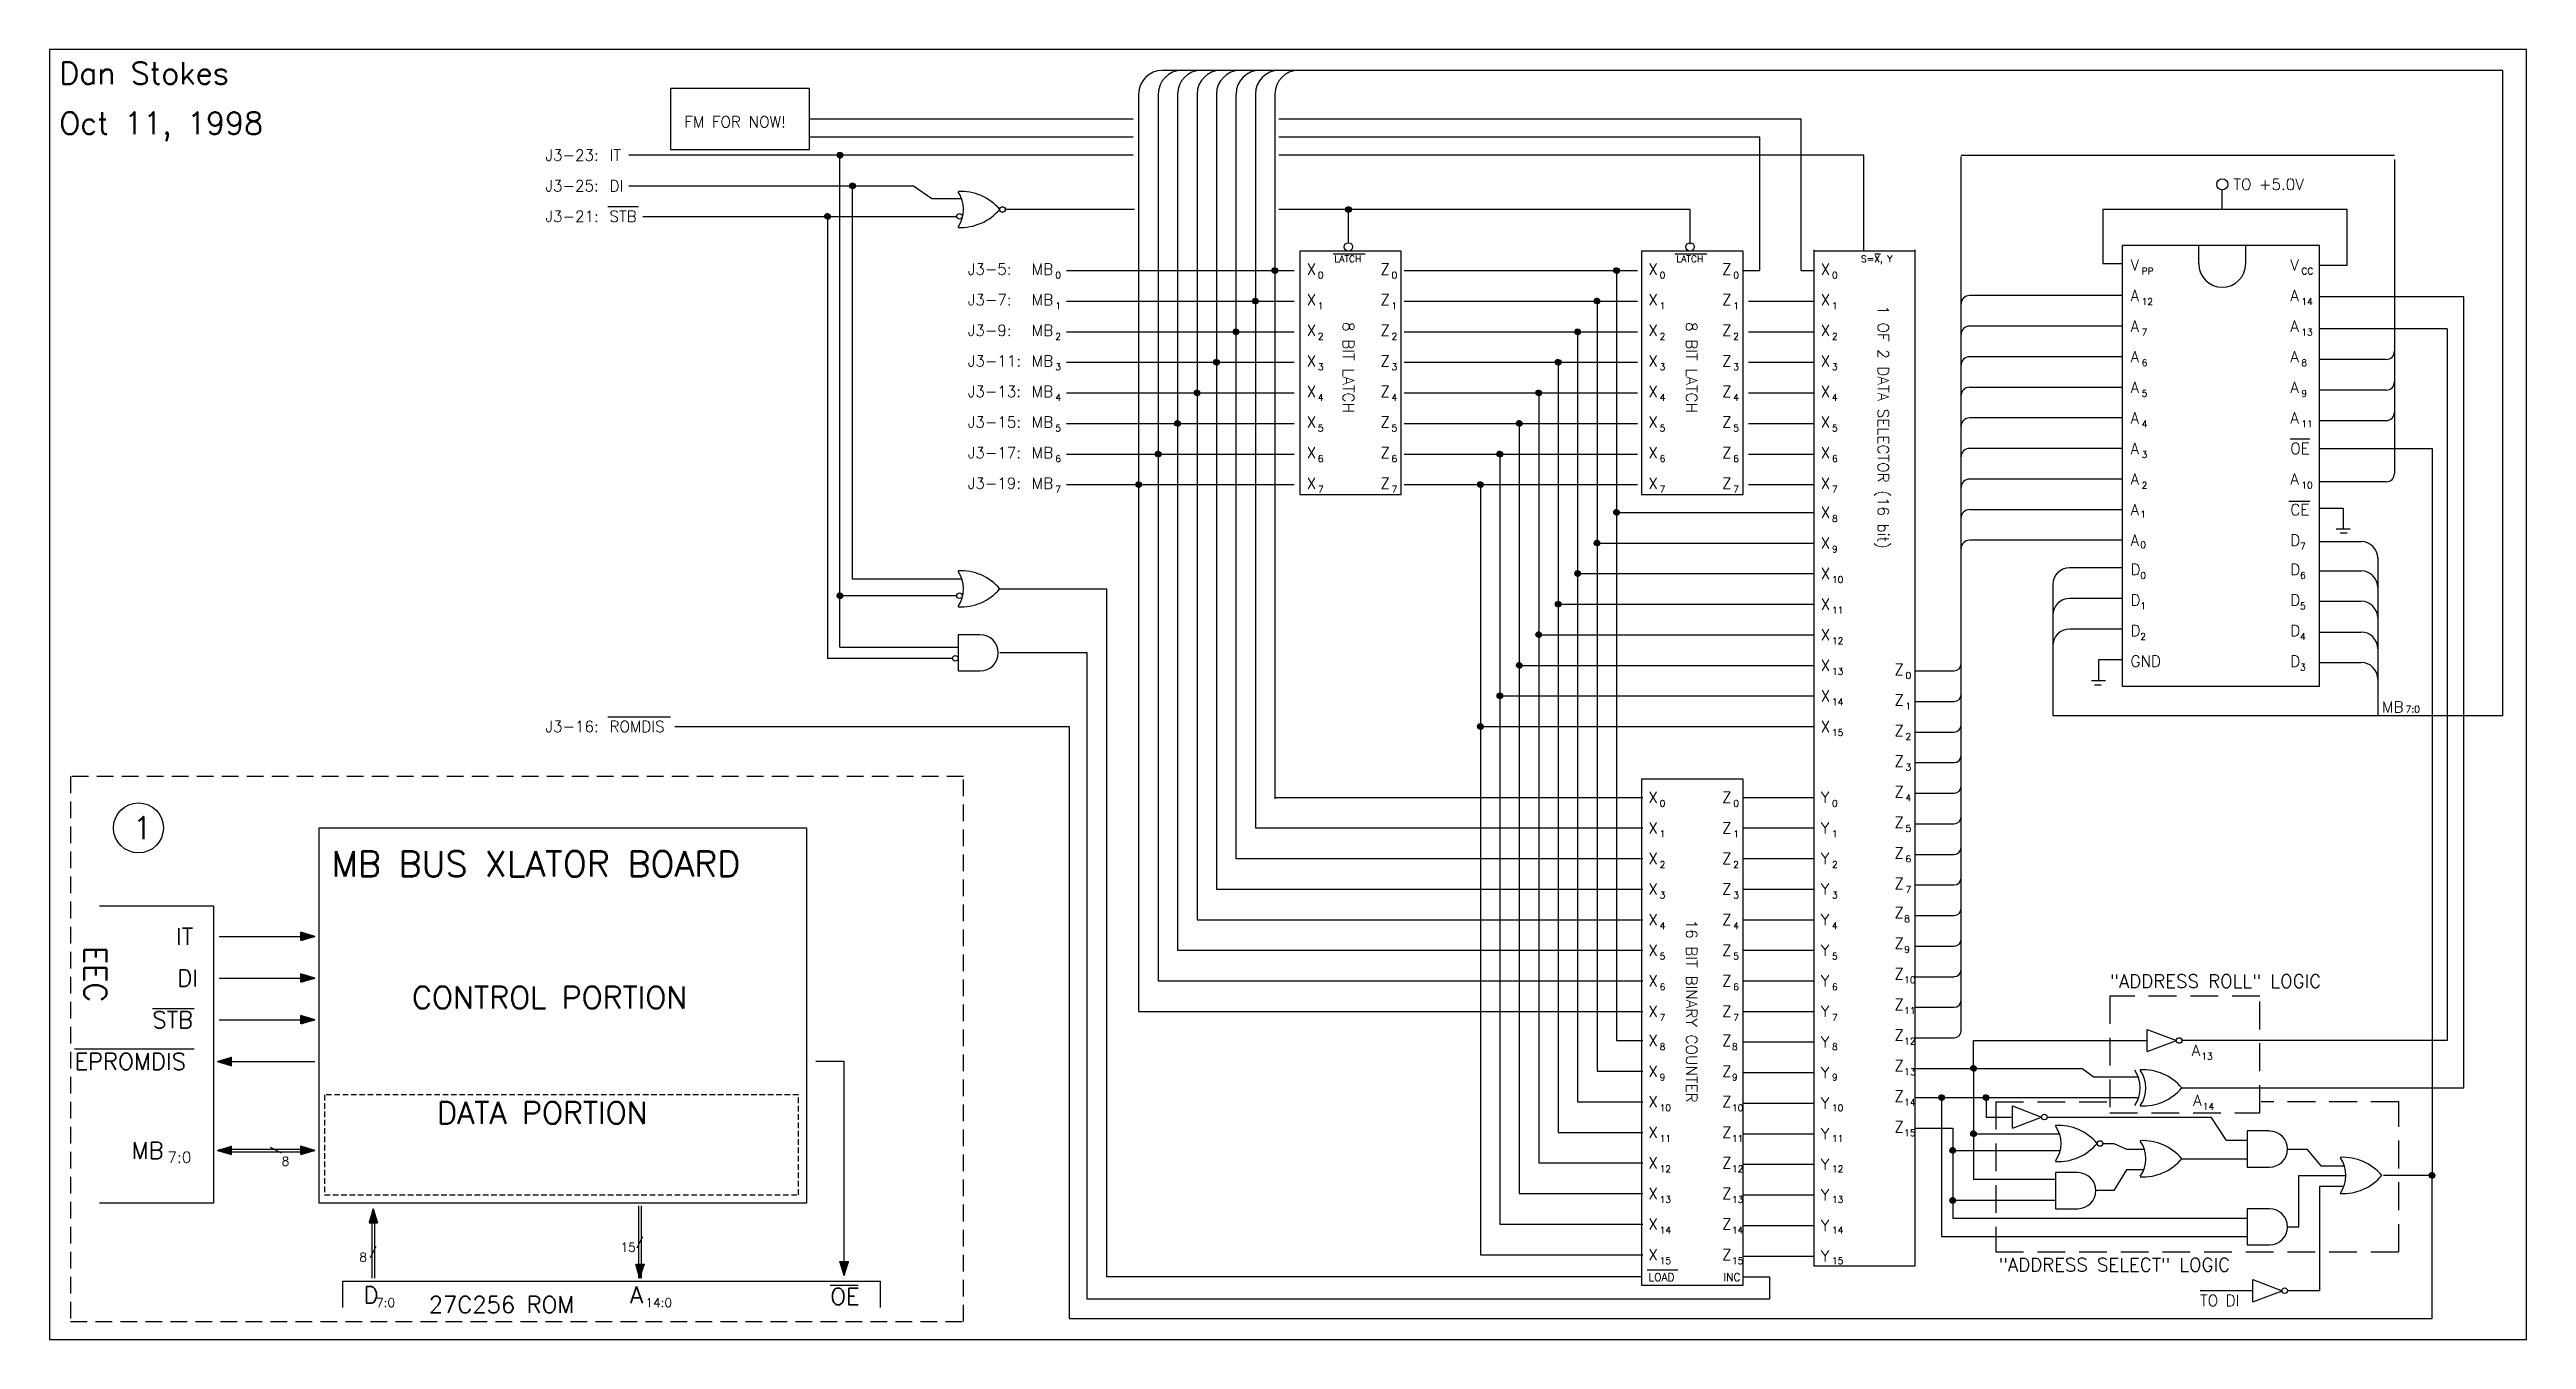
# Model space of a CAD drawing. Extents: x 0 to 223, y 0 to 116.
import ezdxf

# ---------------------------------------------------------------- set-up
doc = ezdxf.new("R2010")
doc.units = 0
doc.linetypes.add('DASHED', pattern=[0.75, 0.5, -0.25])
doc.layers.get('0').update_dxf_attribs({"linetype": 'CONTINUOUS'})
doc.layers.add('DRAWLINES', color=7, linetype='CONTINUOUS')
doc.styles.get("Standard").update_dxf_attribs({"font": 'SIMPLEX.SHX', "height": 0.2})

msp = doc.modelspace()

# ---------------------------------------------------------------- texts
at = {"layer": 'DRAWLINES', "linetype": 'CONTINUOUS'}
for s, height, p in [('Dan Stokes', 2, (0.88, 112.88)), ('Oct 11, 1998', 2, (0.88, 108.38)), ('FM FOR NOW!', 1, (57.12, 109)), ('LATCH', 0.6, (115.62, 96.88)), ('LATCH', 0.6, (146.38, 96.88)), ('S=X, Y', 0.6, (163, 96.88)), ('MB', 1, (209.88, 56.38)), ('7:0', 0.6, (212, 56.38)), ('IT', 1.5, (11.38, 35.5)), ('DI', 1.5, (11.5, 31.75)), ('STB', 1.5, (9.25, 28)), ('EPROMDIS', 1.5, (2.25, 24.25)), ('MB', 1.5, (7.38, 16.25)), ('7:0', 1, (10.62, 15.88)), ('8', 0.8, (20.88, 15.62)), ('8', 0.8, (27.88, 7)), ('15', 0.8, (51.38, 7.88)), ('D', 1.5, (28.25, 3.25)), ('A', 1.5, (52.25, 3.25)), ('OE', 1.5, (70.25, 3.12)), ('LOAD', 0.7, (143.88, 5.25)), ('INC', 0.7, (150.62, 5.25)), ('7:0', 0.8, (29.38, 2.91)), ('14:0', 0.8, (53.62, 2.91)), ('TO DI', 1, (193.5, 3))]:
    msp.add_text(s, height=height, dxfattribs=at).set_placement(p)
at = {"layer": 'DRAWLINES', "linetype": 'DASHED'}
for s, height, p in [('J3-23:', 1, (44.62, 106)), ('IT', 1, (50.38, 106)), ('J3-25:', 1, (44.62, 103.25)), ('DI', 1, (50.38, 103.25)), ('TO +5.0V', 1, (196.5, 103.38)), ('J3-21:', 1, (44.62, 100.5)), ('STB', 1, (50.38, 100.5)), ('J3-5:', 1, (82.62, 95.75)), ('MB', 1, (88.38, 95.75)), ('0', 0.6, (90.5, 95.41)), ('X', 1, (113.12, 95.75)), ('0', 0.6, (114.12, 95.41)), ('Z', 1, (119.75, 95.75)), ('0', 0.6, (120.75, 95.41)), ('X', 1, (143.88, 95.75)), ('0', 0.6, (144.88, 95.41)), ('Z', 1, (150.5, 95.75)), ('0', 0.6, (151.5, 95.41)), ('X', 1, (159.38, 95.75)), ('0', 0.6, (160.38, 95.41)), ('V', 1, (187.25, 96.12)), ('PP', 0.6, (188.25, 95.78)), ('V', 1, (201.62, 96.12)), ('CC', 0.6, (202.62, 95.78)), ('J3-7:', 1, (82.62, 93)), ('MB', 1, (88.38, 93)), ('X', 1, (113.12, 93)), ('Z', 1, (119.75, 93)), ('X', 1, (143.88, 93)), ('Z', 1, (150.5, 93)), ('X', 1, (159.38, 93)), ('A', 1, (187.25, 93.38)), ('12', 0.6, (188.25, 93.03)), ('A', 1, (201.62, 93.38)), ('14', 0.6, (202.62, 93.03)), ('1', 0.6, (90.5, 92.66)), ('1', 0.6, (114.12, 92.66)), ('1', 0.6, (120.75, 92.66)), ('1', 0.6, (144.88, 92.66)), ('1', 0.6, (151.5, 92.66)), ('1', 0.6, (160.38, 92.66)), ('A', 1, (187.25, 90.62)), ('A', 1, (201.62, 90.62)), ('J3-9:', 1, (82.62, 90.25)), ('MB', 1, (88.38, 90.25)), ('2', 0.6, (90.5, 89.91)), ('X', 1, (113.12, 90.25)), ('2', 0.6, (114.12, 89.91)), ('Z', 1, (119.75, 90.25)), ('2', 0.6, (120.75, 89.91)), ('X', 1, (143.88, 90.25)), ('2', 0.6, (144.88, 89.91)), ('Z', 1, (150.5, 90.25)), ('2', 0.6, (151.5, 89.91)), ('X', 1, (159.38, 90.25)), ('2', 0.6, (160.38, 89.91)), ('7', 0.6, (188.25, 90.28)), ('13', 0.6, (202.62, 90.28)), ('J3-11:', 1, (82.62, 87.5)), ('MB', 1, (88.38, 87.5)), ('3', 0.6, (90.5, 87.16)), ('X', 1, (113.12, 87.5)), ('3', 0.6, (114.12, 87.16)), ('Z', 1, (119.75, 87.5)), ('3', 0.6, (120.75, 87.16)), ('X', 1, (143.88, 87.5)), ('3', 0.6, (144.88, 87.16)), ('Z', 1, (150.5, 87.5)), ('3', 0.6, (151.5, 87.16)), ('X', 1, (159.38, 87.5)), ('3', 0.6, (160.38, 87.16)), ('A', 1, (187.25, 87.88)), ('6', 0.6, (188.25, 87.53)), ('A', 1, (201.62, 87.88)), ('8', 0.6, (202.62, 87.53)), ('J3-13:', 1, (82.62, 84.75)), ('MB', 1, (88.38, 84.75)), ('4', 0.6, (90.5, 84.41)), ('X', 1, (113.12, 84.75)), ('4', 0.6, (114.12, 84.41)), ('Z', 1, (119.75, 84.75)), ('4', 0.6, (120.75, 84.41)), ('X', 1, (143.88, 84.75)), ('4', 0.6, (144.88, 84.41)), ('Z', 1, (150.5, 84.75)), ('4', 0.6, (151.5, 84.41)), ('X', 1, (159.38, 84.75)), ('4', 0.6, (160.38, 84.41)), ('A', 1, (187.25, 85.12)), ('5', 0.6, (188.25, 84.78)), ('A', 1, (201.62, 85.12)), ('9', 0.6, (202.62, 84.78)), ('J3-15:', 1, (82.62, 82)), ('MB', 1, (88.38, 82)), ('X', 1, (113.12, 82)), ('Z', 1, (119.75, 82)), ('X', 1, (143.88, 82)), ('Z', 1, (150.5, 82)), ('X', 1, (159.38, 82)), ('A', 1, (187.25, 82.38)), ('4', 0.6, (188.25, 82.03)), ('A', 1, (201.62, 82.38)), ('11', 0.6, (202.62, 82.03)), ('J3-17:', 1, (82.62, 79.25)), ('MB', 1, (88.38, 79.25)), ('5', 0.6, (90.5, 81.66)), ('X', 1, (113.12, 79.25)), ('5', 0.6, (114.12, 81.66)), ('Z', 1, (119.75, 79.25)), ('5', 0.6, (120.75, 81.66)), ('X', 1, (143.88, 79.25)), ('5', 0.6, (144.88, 81.66)), ('Z', 1, (150.5, 79.25)), ('5', 0.6, (151.5, 81.66)), ('X', 1, (159.38, 79.25)), ('5', 0.6, (160.38, 81.66)), ('A', 1, (187.25, 79.62)), ('OE', 1, (201.62, 79.62)), ('6', 0.6, (90.5, 78.91)), ('6', 0.6, (114.12, 78.91)), ('6', 0.6, (120.75, 78.91)), ('6', 0.6, (144.88, 78.91)), ('6', 0.6, (151.5, 78.91)), ('6', 0.6, (160.38, 78.91)), ('3', 0.6, (188.25, 79.28)), ('J3-19:', 1, (82.62, 76.5)), ('MB', 1, (88.38, 76.5)), ('7', 0.6, (90.5, 76.16)), ('X', 1, (113.12, 76.5)), ('7', 0.6, (114.12, 76.16)), ('Z', 1, (119.75, 76.5)), ('7', 0.6, (120.75, 76.16)), ('X', 1, (143.88, 76.5)), ('7', 0.6, (144.88, 76.16)), ('Z', 1, (150.5, 76.5)), ('7', 0.6, (151.5, 76.16)), ('X', 1, (159.38, 76.5)), ('7', 0.6, (160.38, 76.16)), ('A', 1, (187.25, 76.88)), ('2', 0.6, (188.25, 76.53)), ('A', 1, (201.62, 76.88)), ('10', 0.6, (202.62, 76.53)), ('X', 1, (159.38, 73.88)), ('8', 0.6, (160.38, 73.53)), ('A', 1, (187.25, 74.12)), ('1', 0.6, (188.12, 73.91)), ('CE', 1, (201.62, 74.12)), ('X', 1, (159.38, 71.12)), ('9', 0.6, (160.38, 70.78)), ('A', 1, (187.25, 71.38)), ('0', 0.6, (188.12, 71.16)), ('D', 1, (201.62, 71.38)), ('7', 0.6, (202.5, 71.03)), ('X', 1, (159.38, 68.38)), ('D', 1, (187.25, 68.75)), ('D', 1, (201.62, 68.75)), ('10', 0.6, (160.38, 68.03)), ('D', 1, (187.25, 66)), ('0', 0.6, (188.12, 68.41)), ('D', 1, (201.62, 66)), ('6', 0.6, (202.5, 68.41)), ('X', 1, (159.38, 65.62)), ('11', 0.6, (160.38, 65.28)), ('1', 0.6, (188.12, 65.66)), ('5', 0.6, (202.5, 65.66)), ('X', 1, (159.38, 62.88)), ('12', 0.6, (160.38, 62.53)), ('D', 1, (187.25, 63.25)), ('2', 0.6, (188.12, 62.91)), ('D', 1, (201.62, 63.25)), ('4', 0.6, (202.5, 62.91)), ('X', 1, (159.38, 60.12)), ('13', 0.6, (160.38, 59.78)), ('Z', 1, (166, 59.75)), ('GND', 1, (187.25, 60.5)), ('D', 1, (201.62, 60.5)), ('3', 0.6, (202.5, 60.16)), ('X', 1, (159.38, 57.38)), ('Z', 1, (166, 57)), ('0', 0.6, (167, 59.41)), ('14', 0.6, (160.38, 57.03)), ('1', 0.6, (167, 56.66)), ('J3-16:', 1, (44.62, 54.62)), ('ROMDIS', 1, (50.38, 54.62)), ('X', 1, (159.38, 54.62)), ('15', 0.6, (160.38, 54.28)), ('Z', 1, (166, 54.25)), ('2', 0.6, (167, 53.91)), ('Z', 1, (166, 51.5)), ('3', 0.6, (167, 51.16)), ('X', 1, (143.88, 48.25)), ('Z', 1, (150.5, 48.25)), ('Y', 1, (159.38, 48.25)), ('Z', 1, (166, 48.75)), ('1', 2, (7.5, 45)), ('0', 0.6, (144.88, 47.91)), ('0', 0.6, (151.5, 47.91)), ('0', 0.6, (160.38, 47.91)), ('Z', 1, (166, 46)), ('4', 0.6, (167, 48.41)), ('X', 1, (143.88, 45.5)), ('1', 0.6, (144.88, 45.16)), ('Z', 1, (150.5, 45.5)), ('1', 0.6, (151.5, 45.16)), ('Y', 1, (159.38, 45.5)), ('1', 0.6, (160.38, 45.16)), ('5', 0.6, (167, 45.66)), ('MB BUS XLATOR BOARD', 2.3, (25.38, 41.62)), ('X', 1, (143.88, 42.75)), ('2', 0.6, (144.88, 42.41)), ('Z', 1, (150.5, 42.75)), ('2', 0.6, (151.5, 42.41)), ('Y', 1, (159.38, 42.75)), ('2', 0.6, (160.38, 42.41)), ('Z', 1, (166, 43.25)), ('6', 0.6, (167, 42.91)), ('X', 1, (143.88, 40)), ('3', 0.6, (144.88, 39.66)), ('Z', 1, (150.5, 40)), ('3', 0.6, (151.5, 39.66)), ('Y', 1, (159.38, 40)), ('3', 0.6, (160.38, 39.66)), ('Z', 1, (166, 40.5)), ('7', 0.6, (167, 40.16)), ('X', 1, (143.88, 37.25)), ('Z', 1, (150.5, 37.25)), ('Y', 1, (159.38, 37.25)), ('Z', 1, (166, 37.88)), ('8', 0.6, (166.88, 37.53)), ('4', 0.6, (144.88, 36.91)), ('4', 0.6, (151.5, 36.91)), ('4', 0.6, (160.38, 36.91)), ('Z', 1, (166, 35.12)), ('X', 1, (143.88, 34.5)), ('5', 0.6, (144.88, 34.16)), ('Z', 1, (150.5, 34.5)), ('5', 0.6, (151.5, 34.16)), ('Y', 1, (159.38, 34.5)), ('5', 0.6, (160.38, 34.16)), ('9', 0.6, (166.88, 34.78)), ('CONTROL PORTION', 2, (32.62, 29.75)), ('X', 1, (143.88, 31.75)), ('6', 0.6, (144.88, 31.41)), ('Z', 1, (150.5, 31.75)), ('6', 0.6, (151.5, 31.41)), ('Y', 1, (159.38, 31.75)), ('6', 0.6, (160.38, 31.41)), ('Z', 1, (166, 32.38)), ('10', 0.6, (166.88, 32.03)), ('"ADDRESS ROLL" LOGIC', 1.2, (185.38, 31.62)), ('X', 1, (143.88, 29)), ('7', 0.6, (144.88, 28.66)), ('Z', 1, (150.5, 29)), ('7', 0.6, (151.5, 28.66)), ('Y', 1, (159.38, 29)), ('7', 0.6, (160.38, 28.66)), ('Z', 1, (166, 29.62)), ('11', 0.6, (166.88, 29.28)), ('X', 1, (143.88, 26.38)), ('Z', 1, (150.5, 26.38)), ('Y', 1, (159.38, 26.25)), ('Z', 1, (166, 26.88)), ('12', 0.6, (166.88, 26.53)), ('X', 1, (143.88, 23.62)), ('8', 0.6, (144.88, 26.03)), ('Z', 1, (150.5, 23.62)), ('8', 0.6, (151.38, 26.03)), ('8', 0.6, (160.38, 26.03)), ('Z', 1, (166, 24.12)), ('A', 1, (192.75, 25.5)), ('13', 0.6, (193.62, 25.16)), ('9', 0.6, (144.88, 23.28)), ('9', 0.6, (151.38, 23.28)), ('Y', 1, (159.38, 23.5)), ('9', 0.6, (160.38, 23.28)), ('Z', 1, (166, 21.38)), ('13', 0.6, (166.88, 23.78)), ('DATA PORTION', 2, (34.88, 19.38)), ('X', 1, (143.88, 20.88)), ('10', 0.6, (144.88, 20.53)), ('Z', 1, (150.5, 20.88)), ('10', 0.6, (151.38, 20.53)), ('Y', 1, (159.38, 20.75)), ('10', 0.6, (160.38, 20.53)), ('14', 0.6, (166.88, 21.03)), ('A', 1, (192.88, 21)), ('14', 0.6, (193.75, 20.66)), ('X', 1, (143.88, 18.12)), ('11', 0.6, (144.88, 17.78)), ('Z', 1, (150.5, 18.12)), ('11', 0.6, (151.38, 17.78)), ('Y', 1, (159.38, 18)), ('11', 0.6, (160.38, 17.78)), ('Z', 1, (166, 18.62)), ('15', 0.6, (166.88, 18.28)), ('X', 1, (143.88, 15.38)), ('12', 0.6, (144.88, 15.03)), ('Z', 1, (150.5, 15.38)), ('12', 0.6, (151.38, 15.03)), ('Y', 1, (159.38, 15.25)), ('12', 0.6, (160.38, 15.03)), ('X', 1, (143.88, 12.62)), ('Z', 1, (150.5, 12.62)), ('Y', 1, (159.38, 12.5)), ('13', 0.6, (144.88, 12.28)), ('13', 0.6, (151.38, 12.28)), ('13', 0.6, (160.38, 12.28)), ('X', 1, (143.88, 9.88)), ('14', 0.6, (144.88, 9.53)), ('Z', 1, (150.5, 9.88)), ('14', 0.6, (151.38, 9.53)), ('Y', 1, (159.38, 9.75)), ('14', 0.6, (160.38, 9.53)), ('X', 1, (143.88, 7.12)), ('15', 0.6, (144.88, 6.78)), ('Z', 1, (150.5, 7.12)), ('15', 0.6, (151.38, 6.78)), ('Y', 1, (159.38, 7)), ('15', 0.6, (160.38, 6.78)), ('"ADDRESS SELECT" LOGIC', 1.2, (175.38, 6.12)), ('27C256 ROM', 1.5, (34.12, 2.38))]:
    msp.add_text(s, height=height, dxfattribs=at).set_placement(p)
at = {"layer": 'DRAWLINES', "linetype": 'CONTINUOUS'}
for s, height, p in [('1 OF 2 DATA SELECTOR (16 bit)', 1, (164.5, 93)), ('8 BIT LATCH', 1, (116.38, 91.5)), ('8 BIT LATCH', 1, (147.25, 91.5)), ('16 BIT BINARY COUNTER', 1, (147.25, 37.75)), ('EEC', 2, (3.12, 35.38))]:
    msp.add_text(s, height=height, rotation=270, dxfattribs=at).set_placement(p)

# ---------------------------------------------------------------- blocks, each defined once
blk = doc.blocks.new('*X1')
at = {"color": 0, "linetype": 'CONTINUOUS'}
for p, q in [((22.62, 97.08), (22.66, 97.12)), ((22.62, 97.09), (22.66, 97.12)), ((22.62, 97.09), (22.65, 97.12)), ((22.62, 97.09), (22.65, 97.12)), ((22.62, 97.09), (22.65, 97.12)), ((22.62, 97.09), (22.65, 97.12)), ((22.62, 97.09), (22.65, 97.12)), ((22.62, 97.1), (22.65, 97.12)), ((22.62, 97.1), (22.65, 97.12)), ((22.62, 97.1), (22.64, 97.12)), ((22.62, 97.1), (22.64, 97.12)), ((22.62, 97.1), (22.64, 97.12)), ((22.62, 97.1), (22.64, 97.12)), ((22.62, 97.11), (22.64, 97.12)), ((22.62, 97.11), (22.64, 97.12)), ((22.62, 97.11), (22.64, 97.12)), ((22.62, 97.11), (22.64, 97.12)), ((22.62, 97.11), (22.63, 97.12)), ((22.62, 97.12), (22.63, 97.12)), ((22.62, 97.12), (22.63, 97.12)), ((22.62, 97.12), (22.63, 97.12)), ((22.62, 97.12), (22.63, 97.12)), ((22.62, 97.12), (22.63, 97.12)), ((22.62, 97.12), (22.63, 97.12)), ((22.62, 97.04), (22.69, 97.11)), ((22.62, 97.04), (22.69, 97.11)), ((22.62, 97.04), (22.69, 97.11)), ((22.62, 97.04), (22.69, 97.11)), ((22.62, 97.05), (22.69, 97.11)), ((22.62, 97.05), (22.68, 97.11)), ((22.62, 97.05), (22.68, 97.11)), ((22.62, 97.05), (22.68, 97.11)), ((22.62, 97.05), (22.68, 97.11)), ((22.62, 97.06), (22.68, 97.11)), ((22.62, 97.06), (22.68, 97.11)), ((22.62, 97.06), (22.68, 97.11)), ((22.62, 97.06), (22.67, 97.11)), ((22.62, 97.06), (22.67, 97.11)), ((22.62, 97.06), (22.67, 97.11)), ((22.62, 97.07), (22.67, 97.11)), ((22.62, 97.07), (22.67, 97.11)), ((22.62, 97.07), (22.67, 97.11)), ((22.62, 97.07), (22.67, 97.11)), ((22.62, 97.07), (22.67, 97.11)), ((22.62, 97.07), (22.66, 97.11)), ((22.62, 97.08), (22.66, 97.11)), ((22.62, 97.08), (22.66, 97.11)), ((22.62, 97.08), (22.66, 97.11)), ((22.62, 97.08), (22.66, 97.11)), ((22.62, 97), (22.72, 97.1)), ((22.62, 97), (22.72, 97.1)), ((22.62, 97), (22.72, 97.1)), ((22.62, 97), (22.72, 97.1)), ((22.62, 97), (22.72, 97.1)), ((22.62, 97.01), (22.72, 97.1)), ((22.62, 97.01), (22.72, 97.1)), ((22.62, 97.01), (22.71, 97.1)), ((22.62, 97.01), (22.71, 97.1)), ((22.62, 97.01), (22.71, 97.1)), ((22.62, 97.01), (22.71, 97.1)), ((22.62, 97.02), (22.71, 97.1)), ((22.62, 97.02), (22.71, 97.1)), ((22.62, 97.02), (22.71, 97.1)), ((22.62, 97.02), (22.7, 97.1)), ((22.62, 97.02), (22.7, 97.1)), ((22.62, 97.03), (22.7, 97.1)), ((22.62, 97.03), (22.7, 97.1)), ((22.62, 97.03), (22.7, 97.1)), ((22.62, 97.03), (22.7, 97.1)), ((22.62, 97.03), (22.7, 97.1)), ((22.62, 97.03), (22.7, 97.1)), ((22.62, 97.04), (22.69, 97.1)), ((22.62, 97.04), (22.69, 97.1)), ((22.62, 96.95), (22.76, 97.09)), ((22.62, 96.95), (22.76, 97.09)), ((22.62, 96.96), (22.75, 97.09)), ((22.62, 96.96), (22.75, 97.09)), ((22.62, 96.96), (22.75, 97.09)), ((22.62, 96.96), (22.75, 97.09)), ((22.62, 96.96), (22.75, 97.09)), ((22.62, 96.96), (22.75, 97.09)), ((22.62, 96.97), (22.75, 97.09)), ((22.62, 96.97), (22.75, 97.09)), ((22.62, 96.97), (22.74, 97.09)), ((22.62, 96.97), (22.74, 97.09)), ((22.62, 96.97), (22.74, 97.09)), ((22.62, 96.98), (22.74, 97.09)), ((22.62, 96.98), (22.74, 97.09)), ((22.62, 96.98), (22.74, 97.09)), ((22.62, 96.98), (22.74, 97.09)), ((22.62, 96.98), (22.73, 97.09)), ((22.62, 96.98), (22.73, 97.09)), ((22.62, 96.99), (22.73, 97.09)), ((22.62, 96.99), (22.73, 97.09)), ((22.62, 96.99), (22.73, 97.09)), ((22.62, 96.99), (22.73, 97.09)), ((22.62, 96.99), (22.73, 97.09)), ((22.62, 96.99), (22.73, 97.09)), ((22.62, 96.91), (22.79, 97.08)), ((22.62, 96.91), (22.79, 97.08)), ((22.62, 96.91), (22.79, 97.08)), ((22.62, 96.91), (22.79, 97.08)), ((22.62, 96.92), (22.79, 97.08)), ((22.62, 96.92), (22.78, 97.08)), ((22.62, 96.92), (22.78, 97.08)), ((22.62, 96.92), (22.78, 97.08)), ((22.62, 96.92), (22.78, 97.08)), ((22.62, 96.92), (22.78, 97.08)), ((22.62, 96.93), (22.78, 97.08)), ((22.62, 96.93), (22.78, 97.08)), ((22.62, 96.93), (22.78, 97.08)), ((22.62, 96.93), (22.77, 97.08)), ((22.62, 96.93), (22.77, 97.08)), ((22.62, 96.93), (22.77, 97.08)), ((22.62, 96.94), (22.77, 97.08)), ((22.62, 96.94), (22.77, 97.08)), ((22.62, 96.94), (22.77, 97.08)), ((22.62, 96.94), (22.77, 97.08)), ((22.62, 96.94), (22.76, 97.08)), ((22.62, 96.95), (22.76, 97.08)), ((22.62, 96.95), (22.76, 97.08)), ((22.62, 96.95), (22.76, 97.08)), ((22.62, 96.95), (22.76, 97.08)), ((22.62, 96.87), (22.82, 97.07)), ((22.62, 96.87), (22.82, 97.07)), ((22.62, 96.87), (22.82, 97.07)), ((22.62, 96.87), (22.82, 97.07)), ((22.62, 96.87), (22.82, 97.07)), ((22.62, 96.87), (22.82, 97.07)), ((22.62, 96.88), (22.82, 97.07)), ((22.62, 96.88), (22.81, 97.07)), ((22.62, 96.88), (22.81, 97.07)), ((22.62, 96.88), (22.81, 97.07)), ((22.62, 96.88), (22.81, 97.07)), ((22.62, 96.89), (22.81, 97.07)), ((22.62, 96.89), (22.81, 97.07)), ((22.62, 96.89), (22.81, 97.07)), ((22.62, 96.89), (22.81, 97.07)), ((22.62, 96.89), (22.8, 97.07)), ((22.62, 96.89), (22.8, 97.07)), ((22.62, 96.9), (22.8, 97.07)), ((22.62, 96.9), (22.8, 97.07)), ((22.62, 96.9), (22.8, 97.07)), ((22.62, 96.9), (22.8, 97.07)), ((22.62, 96.9), (22.8, 97.07)), ((22.62, 96.9), (22.79, 97.07)), ((22.62, 96.91), (22.79, 97.07)), ((22.62, 96.82), (22.86, 97.06)), ((22.62, 96.82), (22.86, 97.06)), ((22.62, 96.83), (22.86, 97.06)), ((22.62, 96.83), (22.85, 97.06)), ((22.62, 96.83), (22.85, 97.06)), ((22.62, 96.83), (22.85, 97.06)), ((22.62, 96.83), (22.85, 97.06)), ((22.62, 96.83), (22.85, 97.06)), ((22.62, 96.84), (22.85, 97.06)), ((22.62, 96.84), (22.85, 97.06)), ((22.62, 96.84), (22.84, 97.06)), ((22.62, 96.84), (22.84, 97.06)), ((22.62, 96.84), (22.84, 97.06)), ((22.62, 96.84), (22.84, 97.06)), ((22.62, 96.85), (22.84, 97.06)), ((22.62, 96.85), (22.84, 97.06)), ((22.62, 96.85), (22.84, 97.06)), ((22.62, 96.85), (22.84, 97.06)), ((22.62, 96.85), (22.83, 97.06)), ((22.62, 96.86), (22.83, 97.06)), ((22.62, 96.86), (22.83, 97.06)), ((22.62, 96.86), (22.83, 97.06)), ((22.62, 96.86), (22.83, 97.06)), ((22.62, 96.86), (22.83, 97.06)), ((22.62, 96.86), (22.83, 97.06)), ((22.62, 96.78), (22.89, 97.05)), ((22.62, 96.78), (22.89, 97.05)), ((22.62, 96.78), (22.89, 97.05)), ((22.62, 96.78), (22.89, 97.05)), ((22.62, 96.79), (22.89, 97.05)), ((22.62, 96.79), (22.88, 97.05)), ((22.62, 96.79), (22.88, 97.05)), ((22.62, 96.79), (22.88, 97.05)), ((22.62, 96.79), (22.88, 97.05)), ((22.62, 96.8), (22.88, 97.05)), ((22.62, 96.8), (22.88, 97.05)), ((22.62, 96.8), (22.88, 97.05)), ((22.62, 96.8), (22.87, 97.05)), ((22.62, 96.8), (22.87, 97.05)), ((22.62, 96.8), (22.87, 97.05)), ((22.62, 96.81), (22.87, 97.05)), ((22.62, 96.81), (22.87, 97.05)), ((22.62, 96.81), (22.87, 97.05)), ((22.62, 96.81), (22.87, 97.05)), ((22.62, 96.81), (22.87, 97.05)), ((22.62, 96.81), (22.86, 97.05)), ((22.62, 96.82), (22.86, 97.05)), ((22.62, 96.82), (22.86, 97.05)), ((22.62, 96.82), (22.86, 97.05)), ((22.62, 96.74), (22.92, 97.04)), ((22.62, 96.74), (22.92, 97.04)), ((22.62, 96.74), (22.92, 97.04)), ((22.62, 96.74), (22.92, 97.04)), ((22.62, 96.74), (22.92, 97.04)), ((22.62, 96.74), (22.92, 97.04)), ((22.62, 96.75), (22.92, 97.04)), ((22.62, 96.75), (22.92, 97.04)), ((22.62, 96.75), (22.91, 97.04)), ((22.62, 96.75), (22.91, 97.04)), ((22.62, 96.75), (22.91, 97.04)), ((22.62, 96.75), (22.91, 97.04)), ((22.62, 96.76), (22.91, 97.04)), ((22.62, 96.76), (22.91, 97.04)), ((22.62, 96.76), (22.91, 97.04)), ((22.62, 96.76), (22.9, 97.04)), ((22.62, 96.76), (22.9, 97.04)), ((22.62, 96.77), (22.9, 97.04)), ((22.62, 96.77), (22.9, 97.04)), ((22.62, 96.77), (22.9, 97.04)), ((22.62, 96.77), (22.9, 97.04)), ((22.62, 96.77), (22.9, 97.04)), ((22.62, 96.77), (22.9, 97.04)), ((22.62, 96.78), (22.89, 97.04)), ((22.62, 96.78), (22.89, 97.04)), ((22.62, 96.69), (22.96, 97.03)), ((22.62, 96.69), (22.96, 97.03)), ((22.62, 96.7), (22.95, 97.03)), ((22.62, 96.7), (22.95, 97.03)), ((22.62, 96.7), (22.95, 97.03)), ((22.62, 96.7), (22.95, 97.03)), ((22.62, 96.7), (22.95, 97.03)), ((22.62, 96.71), (22.95, 97.03)), ((22.62, 96.71), (22.95, 97.03)), ((22.62, 96.71), (22.95, 97.03)), ((22.62, 96.71), (22.94, 97.03)), ((22.62, 96.71), (22.94, 97.03)), ((22.62, 96.71), (22.94, 97.03)), ((22.62, 96.72), (22.94, 97.03)), ((22.62, 96.72), (22.94, 97.03)), ((22.62, 96.72), (22.94, 97.03)), ((22.62, 96.72), (22.94, 97.03)), ((22.62, 96.72), (22.93, 97.03)), ((22.62, 96.72), (22.93, 97.03)), ((22.62, 96.73), (22.93, 97.03)), ((22.62, 96.73), (22.93, 97.03)), ((22.62, 96.73), (22.93, 97.03)), ((22.62, 96.73), (22.93, 97.03)), ((22.62, 96.73), (22.93, 97.03)), ((22.62, 96.65), (22.99, 97.02)), ((22.62, 96.65), (22.99, 97.02)), ((22.62, 96.65), (22.99, 97.02)), ((22.62, 96.65), (22.99, 97.02)), ((22.62, 96.66), (22.99, 97.02)), ((22.62, 96.66), (22.98, 97.02)), ((22.62, 96.66), (22.98, 97.02)), ((22.62, 96.66), (22.98, 97.02)), ((22.62, 96.66), (22.98, 97.02)), ((22.62, 96.66), (22.98, 97.02)), ((22.62, 96.67), (22.98, 97.02)), ((22.62, 96.67), (22.98, 97.02)), ((22.62, 96.67), (22.98, 97.02)), ((22.62, 96.67), (22.97, 97.02)), ((22.62, 96.67), (22.97, 97.02)), ((22.62, 96.67), (22.97, 97.02)), ((22.62, 96.68), (22.97, 97.02)), ((22.62, 96.68), (22.97, 97.02)), ((22.62, 96.68), (22.97, 97.02)), ((22.62, 96.68), (22.97, 97.02)), ((22.62, 96.68), (22.96, 97.02)), ((22.62, 96.69), (22.96, 97.02)), ((22.62, 96.69), (22.96, 97.02)), ((22.62, 96.69), (22.96, 97.02)), ((22.62, 96.69), (22.96, 97.02)), ((22.62, 96.61), (23.02, 97.01)), ((22.62, 96.61), (23.02, 97.01)), ((22.62, 96.61), (23.02, 97.01)), ((22.62, 96.61), (23.02, 97.01)), ((22.62, 96.61), (23.02, 97.01)), ((22.62, 96.61), (23.02, 97.01)), ((22.62, 96.62), (23.02, 97.01)), ((22.62, 96.62), (23.01, 97.01)), ((22.62, 96.62), (23.01, 97.01)), ((22.62, 96.62), (23.01, 97.01)), ((22.62, 96.62), (23.01, 97.01)), ((22.62, 96.63), (23.01, 97.01)), ((22.62, 96.63), (23.01, 97.01)), ((22.62, 96.63), (23.01, 97.01)), ((22.62, 96.63), (23.01, 97.01)), ((22.62, 96.63), (23, 97.01)), ((22.62, 96.63), (23, 97.01)), ((22.62, 96.64), (23, 97.01)), ((22.62, 96.64), (23, 97.01)), ((22.62, 96.64), (23, 97.01)), ((22.62, 96.64), (23, 97.01)), ((22.62, 96.64), (23, 97.01)), ((22.62, 96.64), (22.99, 97.01)), ((22.62, 96.65), (22.99, 97.01)), ((22.62, 96.56), (23.06, 96.99)), ((22.62, 96.56), (23.06, 97)), ((22.62, 96.57), (23.06, 97)), ((22.62, 96.57), (23.05, 97)), ((22.62, 96.57), (23.05, 97)), ((22.62, 96.57), (23.05, 97)), ((22.62, 96.57), (23.05, 97)), ((22.62, 96.57), (23.05, 97)), ((22.62, 96.58), (23.05, 97)), ((22.62, 96.58), (23.05, 97)), ((22.62, 96.58), (23.04, 97)), ((22.62, 96.58), (23.04, 97)), ((22.62, 96.58), (23.04, 97)), ((22.62, 96.58), (23.04, 97)), ((22.62, 96.59), (23.04, 97)), ((22.62, 96.59), (23.04, 97)), ((22.62, 96.59), (23.04, 97)), ((22.62, 96.59), (23.04, 97)), ((22.62, 96.59), (23.03, 97)), ((22.62, 96.6), (23.03, 97)), ((22.62, 96.6), (23.03, 97)), ((22.62, 96.6), (23.03, 97)), ((22.62, 96.6), (23.03, 97)), ((22.62, 96.6), (23.03, 97)), ((22.62, 96.6), (23.03, 97)), ((22.62, 96.52), (23.09, 96.99)), ((22.62, 96.52), (23.09, 96.99)), ((22.62, 96.52), (23.09, 96.99)), ((22.62, 96.52), (23.09, 96.99)), ((22.62, 96.53), (23.09, 96.99)), ((22.62, 96.53), (23.08, 96.99)), ((22.62, 96.53), (23.08, 96.99)), ((22.62, 96.53), (23.08, 96.99)), ((22.62, 96.53), (23.08, 96.99)), ((22.62, 96.54), (23.08, 96.99)), ((22.62, 96.54), (23.08, 96.99)), ((22.62, 96.54), (23.08, 96.99)), ((22.62, 96.54), (23.07, 96.99)), ((22.62, 96.54), (23.07, 96.99)), ((22.62, 96.54), (23.07, 96.99)), ((22.62, 96.55), (23.07, 96.99)), ((22.62, 96.55), (23.07, 96.99)), ((22.62, 96.55), (23.07, 96.99)), ((22.62, 96.55), (23.07, 96.99)), ((22.62, 96.55), (23.06, 96.99)), ((22.62, 96.55), (23.06, 96.99)), ((22.62, 96.56), (23.06, 96.99)), ((22.62, 96.56), (23.06, 96.99)), ((22.62, 96.56), (23.06, 96.99)), ((22.62, 96.48), (23.12, 96.98)), ((22.62, 96.48), (23.12, 96.98)), ((22.62, 96.48), (23.12, 96.98)), ((22.62, 96.48), (23.12, 96.98)), ((22.62, 96.48), (23.12, 96.98)), ((22.62, 96.48), (23.12, 96.98)), ((22.62, 96.49), (23.12, 96.98)), ((22.62, 96.49), (23.12, 96.98)), ((22.62, 96.49), (23.11, 96.98)), ((22.62, 96.49), (23.11, 96.98)), ((22.62, 96.49), (23.11, 96.98)), ((22.62, 96.49), (23.11, 96.98)), ((22.62, 96.5), (23.11, 96.98)), ((22.62, 96.5), (23.11, 96.98)), ((22.62, 96.5), (23.11, 96.98)), ((22.62, 96.5), (23.1, 96.98)), ((22.62, 96.5), (23.1, 96.98)), ((22.62, 96.51), (23.1, 96.98)), ((22.62, 96.51), (23.1, 96.98)), ((22.62, 96.51), (23.1, 96.98)), ((22.62, 96.51), (23.1, 96.98)), ((22.62, 96.51), (23.1, 96.98)), ((22.62, 96.51), (23.09, 96.98)), ((22.62, 96.52), (23.09, 96.98)), ((22.62, 96.52), (23.09, 96.98)), ((22.62, 96.43), (23.16, 96.97)), ((22.62, 96.43), (23.16, 96.97)), ((22.62, 96.44), (23.15, 96.97)), ((22.62, 96.44), (23.15, 96.97)), ((22.62, 96.44), (23.15, 96.97)), ((22.62, 96.44), (23.15, 96.97)), ((22.62, 96.44), (23.15, 96.97)), ((22.62, 96.45), (23.15, 96.97)), ((22.62, 96.45), (23.15, 96.97)), ((22.62, 96.45), (23.15, 96.97)), ((22.62, 96.45), (23.14, 96.97)), ((22.62, 96.45), (23.14, 96.97)), ((22.62, 96.45), (23.14, 96.97)), ((22.62, 96.46), (23.14, 96.97)), ((22.62, 96.46), (23.14, 96.97)), ((22.62, 96.46), (23.14, 96.97)), ((22.62, 96.46), (23.14, 96.97)), ((22.62, 96.46), (23.13, 96.97)), ((22.62, 96.46), (23.13, 96.97)), ((22.62, 96.47), (23.13, 96.97)), ((22.62, 96.47), (23.13, 96.97)), ((22.62, 96.47), (23.13, 96.97)), ((22.62, 96.47), (23.13, 96.97)), ((22.62, 96.47), (23.13, 96.97)), ((22.62, 96.39), (23.19, 96.96)), ((22.62, 96.39), (23.19, 96.96)), ((22.62, 96.39), (23.19, 96.96)), ((22.62, 96.39), (23.19, 96.96)), ((22.62, 96.4), (23.19, 96.96)), ((22.62, 96.4), (23.18, 96.96)), ((22.62, 96.4), (23.18, 96.96)), ((22.62, 96.4), (23.18, 96.96)), ((22.62, 96.4), (23.18, 96.96)), ((22.62, 96.4), (23.18, 96.96)), ((22.62, 96.41), (23.18, 96.96)), ((22.62, 96.41), (23.18, 96.96)), ((22.62, 96.41), (23.18, 96.96)), ((22.62, 96.41), (23.17, 96.96)), ((22.62, 96.41), (23.17, 96.96)), ((22.62, 96.42), (23.17, 96.96)), ((22.62, 96.42), (23.17, 96.96)), ((22.62, 96.42), (23.17, 96.96)), ((22.62, 96.42), (23.17, 96.96)), ((22.62, 96.42), (23.17, 96.96)), ((22.62, 96.42), (23.16, 96.96)), ((22.62, 96.43), (23.16, 96.96)), ((22.62, 96.43), (23.16, 96.96)), ((22.62, 96.43), (23.16, 96.96)), ((22.62, 96.43), (23.16, 96.96)), ((22.62, 96.38), (23.2, 96.95)), ((22.62, 96.38), (23.2, 96.95)), ((22.62, 96.38), (23.2, 96.95)), ((22.62, 96.38), (23.2, 96.95)), ((22.62, 96.38), (23.2, 96.95)), ((22.62, 96.39), (23.19, 96.95)), ((22.62, 96.39), (23.19, 96.95)), ((22.63, 96.38), (23.21, 96.95)), ((22.63, 96.38), (23.21, 96.95)), ((22.63, 96.38), (23.2, 96.95)), ((22.63, 96.38), (23.2, 96.95)), ((22.64, 96.38), (23.21, 96.95)), ((22.64, 96.38), (23.21, 96.95)), ((22.64, 96.38), (23.21, 96.95)), ((22.64, 96.38), (23.21, 96.95)), ((22.65, 96.38), (23.22, 96.95)), ((22.65, 96.38), (23.22, 96.95)), ((22.65, 96.38), (23.21, 96.95)), ((22.65, 96.38), (23.21, 96.95)), ((22.66, 96.39), (23.22, 96.95)), ((22.66, 96.39), (23.22, 96.95)), ((22.66, 96.39), (23.22, 96.95)), ((22.66, 96.38), (23.22, 96.95)), ((22.67, 96.39), (23.22, 96.95)), ((22.67, 96.39), (23.23, 96.94)), ((22.67, 96.39), (23.23, 96.94)), ((22.67, 96.39), (23.23, 96.94)), ((22.68, 96.39), (23.23, 96.94)), ((22.68, 96.39), (23.23, 96.94)), ((22.68, 96.39), (23.23, 96.94)), ((22.68, 96.39), (23.23, 96.94)), ((22.69, 96.4), (23.24, 96.94)), ((22.69, 96.39), (23.24, 96.94)), ((22.69, 96.39), (23.24, 96.94)), ((22.69, 96.39), (23.23, 96.94)), ((22.7, 96.4), (23.24, 96.94)), ((22.7, 96.4), (23.24, 96.94)), ((22.7, 96.4), (23.24, 96.94)), ((22.7, 96.4), (23.24, 96.94)), ((22.71, 96.4), (23.25, 96.94)), ((22.71, 96.4), (23.25, 96.94)), ((22.71, 96.4), (23.25, 96.94)), ((22.71, 96.4), (23.25, 96.94)), ((22.72, 96.4), (23.26, 96.94)), ((22.72, 96.4), (23.25, 96.94)), ((22.72, 96.4), (23.25, 96.94)), ((22.72, 96.4), (23.25, 96.94)), ((22.73, 96.41), (23.26, 96.94)), ((22.73, 96.41), (23.26, 96.94)), ((22.73, 96.41), (23.26, 96.93)), ((22.73, 96.41), (23.26, 96.93)), ((22.74, 96.41), (23.27, 96.93)), ((22.74, 96.41), (23.26, 96.93)), ((22.74, 96.41), (23.26, 96.93)), ((22.74, 96.41), (23.26, 96.93)), ((22.75, 96.41), (23.27, 96.93)), ((22.75, 96.41), (23.27, 96.93)), ((22.75, 96.41), (23.27, 96.93)), ((22.75, 96.41), (23.27, 96.93)), ((22.76, 96.42), (23.28, 96.93)), ((22.76, 96.42), (23.28, 96.93)), ((22.76, 96.42), (23.27, 96.93)), ((22.76, 96.41), (23.27, 96.93)), ((22.77, 96.42), (23.28, 96.93)), ((22.77, 96.42), (23.28, 96.93)), ((22.77, 96.42), (23.28, 96.93)), ((22.77, 96.42), (23.28, 96.93)), ((22.78, 96.42), (23.29, 96.93)), ((22.78, 96.42), (23.29, 96.93)), ((22.78, 96.42), (23.29, 96.93)), ((22.78, 96.42), (23.28, 96.93)), ((22.79, 96.42), (23.29, 96.93)), ((22.79, 96.42), (23.29, 96.93)), ((22.79, 96.43), (23.29, 96.92)), ((22.79, 96.43), (23.29, 96.92)), ((22.8, 96.43), (23.3, 96.92)), ((22.8, 96.43), (23.3, 96.92)), ((22.8, 96.43), (23.29, 96.92)), ((22.81, 96.43), (23.3, 96.92)), ((22.81, 96.43), (23.3, 96.92)), ((22.81, 96.43), (23.3, 96.92)), ((22.81, 96.43), (23.3, 96.92)), ((22.82, 96.43), (23.31, 96.92)), ((22.82, 96.43), (23.31, 96.92)), ((22.82, 96.43), (23.31, 96.92)), ((22.82, 96.43), (23.3, 96.92)), ((22.83, 96.44), (23.31, 96.92)), ((22.83, 96.44), (23.31, 96.92)), ((22.83, 96.44), (23.31, 96.92)), ((22.83, 96.44), (23.31, 96.92)), ((22.84, 96.44), (23.32, 96.92)), ((22.84, 96.44), (23.32, 96.92)), ((22.84, 96.44), (23.32, 96.92)), ((22.84, 96.44), (23.32, 96.92)), ((22.85, 96.44), (23.32, 96.92)), ((22.85, 96.44), (23.32, 96.92)), ((22.85, 96.44), (23.32, 96.92)), ((22.85, 96.44), (23.32, 96.92)), ((22.86, 96.45), (23.33, 96.91)), ((22.86, 96.45), (23.33, 96.91)), ((22.86, 96.44), (23.33, 96.91)), ((22.86, 96.44), (23.33, 96.91)), ((22.87, 96.45), (23.34, 96.91)), ((22.87, 96.45), (23.33, 96.91)), ((22.87, 96.45), (23.33, 96.91)), ((22.87, 96.45), (23.33, 96.91)), ((22.88, 96.45), (23.34, 96.91)), ((22.88, 96.45), (23.34, 96.91)), ((22.88, 96.45), (23.34, 96.91)), ((22.88, 96.45), (23.34, 96.91)), ((22.89, 96.46), (23.35, 96.91)), ((22.89, 96.45), (23.35, 96.91)), ((22.89, 96.45), (23.34, 96.91)), ((22.89, 96.45), (23.34, 96.91)), ((22.9, 96.46), (23.35, 96.91)), ((22.9, 96.46), (23.35, 96.91)), ((22.9, 96.46), (23.35, 96.91)), ((22.9, 96.46), (23.35, 96.91)), ((22.91, 96.46), (23.36, 96.91)), ((22.91, 96.46), (23.36, 96.91)), ((22.91, 96.46), (23.35, 96.91)), ((22.91, 96.46), (23.35, 96.91)), ((22.92, 96.46), (23.36, 96.9)), ((22.92, 96.46), (23.36, 96.9)), ((22.92, 96.46), (23.36, 96.9)), ((22.92, 96.46), (23.36, 96.9)), ((22.93, 96.47), (23.37, 96.9)), ((22.93, 96.47), (23.37, 96.9)), ((22.93, 96.47), (23.37, 96.9)), ((22.93, 96.47), (23.36, 96.9)), ((22.94, 96.47), (23.37, 96.9)), ((22.94, 96.47), (23.37, 96.9)), ((22.94, 96.47), (23.37, 96.9)), ((22.94, 96.47), (23.37, 96.9)), ((22.95, 96.47), (23.38, 96.9)), ((22.95, 96.47), (23.38, 96.9)), ((22.95, 96.47), (23.38, 96.9)), ((22.95, 96.47), (23.38, 96.9)), ((22.96, 96.48), (23.38, 96.9)), ((22.96, 96.48), (23.38, 96.9)), ((22.96, 96.48), (23.38, 96.9)), ((22.96, 96.47), (23.38, 96.9)), ((22.97, 96.48), (23.39, 96.9)), ((22.97, 96.48), (23.39, 96.9)), ((22.97, 96.48), (23.39, 96.9)), ((22.97, 96.48), (23.39, 96.9)), ((22.98, 96.48), (23.39, 96.9)), ((22.98, 96.48), (23.4, 96.89)), ((22.98, 96.48), (23.39, 96.89)), ((22.98, 96.48), (23.39, 96.89)), ((22.99, 96.48), (23.4, 96.89)), ((22.99, 96.48), (23.4, 96.89)), ((22.99, 96.49), (23.4, 96.89)), ((22.99, 96.49), (23.4, 96.89)), ((23, 96.49), (23.4, 96.89)), ((23, 96.49), (23.4, 96.89)), ((23, 96.49), (23.4, 96.89)), ((23, 96.49), (23.41, 96.89)), ((23.01, 96.49), (23.41, 96.89)), ((23.01, 96.49), (23.41, 96.89)), ((23.01, 96.49), (23.41, 96.89)), ((23.01, 96.49), (23.41, 96.89)), ((23.02, 96.49), (23.41, 96.89)), ((23.02, 96.49), (23.41, 96.89)), ((23.02, 96.49), (23.42, 96.89)), ((23.02, 96.49), (23.42, 96.89)), ((23.03, 96.5), (23.42, 96.89)), ((23.03, 96.5), (23.42, 96.89)), ((23.03, 96.5), (23.42, 96.89)), ((23.03, 96.5), (23.42, 96.89)), ((23.04, 96.5), (23.42, 96.89)), ((23.04, 96.5), (23.43, 96.88)), ((23.04, 96.5), (23.43, 96.88)), ((23.04, 96.5), (23.43, 96.88)), ((23.05, 96.5), (23.43, 96.88)), ((23.05, 96.5), (23.43, 96.88)), ((23.05, 96.5), (23.43, 96.88)), ((23.06, 96.5), (23.43, 96.88)), ((23.06, 96.5), (23.43, 96.88)), ((23.06, 96.51), (23.44, 96.88)), ((23.06, 96.51), (23.44, 96.88)), ((23.07, 96.51), (23.44, 96.88)), ((23.07, 96.51), (23.44, 96.88)), ((23.07, 96.51), (23.44, 96.88)), ((23.07, 96.51), (23.44, 96.88)), ((23.08, 96.51), (23.44, 96.88)), ((23.08, 96.51), (23.45, 96.88)), ((23.08, 96.51), (23.45, 96.88)), ((23.08, 96.51), (23.45, 96.88)), ((23.09, 96.51), (23.45, 96.88)), ((23.09, 96.51), (23.45, 96.88)), ((23.09, 96.51), (23.45, 96.88)), ((23.09, 96.52), (23.45, 96.88)), ((23.1, 96.52), (23.46, 96.88)), ((23.1, 96.52), (23.46, 96.88)), ((23.1, 96.52), (23.46, 96.88)), ((23.1, 96.52), (23.46, 96.87)), ((23.11, 96.52), (23.46, 96.87)), ((23.11, 96.52), (23.46, 96.87)), ((23.11, 96.52), (23.46, 96.87)), ((23.11, 96.52), (23.46, 96.87)), ((23.12, 96.52), (23.47, 96.87)), ((23.12, 96.52), (23.47, 96.87)), ((23.12, 96.52), (23.47, 96.87)), ((23.12, 96.52), (23.47, 96.87)), ((23.13, 96.53), (23.47, 96.87)), ((23.13, 96.53), (23.47, 96.87)), ((23.13, 96.53), (23.47, 96.87)), ((23.13, 96.53), (23.48, 96.87)), ((23.14, 96.53), (23.48, 96.87)), ((23.14, 96.53), (23.48, 96.87)), ((23.14, 96.53), (23.48, 96.87)), ((23.14, 96.53), (23.48, 96.87)), ((23.15, 96.53), (23.48, 96.87)), ((23.15, 96.53), (23.48, 96.87)), ((23.15, 96.53), (23.49, 96.87)), ((23.15, 96.53), (23.49, 96.87)), ((23.16, 96.53), (23.49, 96.87)), ((23.16, 96.54), (23.49, 96.87)), ((23.16, 96.54), (23.49, 96.87)), ((23.16, 96.54), (23.49, 96.86)), ((23.17, 96.54), (23.49, 96.86)), ((23.17, 96.54), (23.49, 96.86)), ((23.17, 96.54), (23.5, 96.86)), ((23.17, 96.54), (23.5, 96.86)), ((23.18, 96.54), (23.5, 96.86)), ((23.18, 96.54), (23.5, 96.86)), ((23.18, 96.54), (23.5, 96.86)), ((23.18, 96.54), (23.5, 96.86)), ((23.19, 96.54), (23.5, 96.86)), ((23.19, 96.54), (23.51, 96.86)), ((23.19, 96.54), (23.51, 96.86)), ((23.19, 96.55), (23.51, 96.86)), ((23.2, 96.55), (23.51, 96.86)), ((23.2, 96.55), (23.51, 96.86)), ((23.2, 96.55), (23.51, 96.86)), ((23.2, 96.55), (23.51, 96.86)), ((23.21, 96.55), (23.52, 96.86)), ((23.21, 96.55), (23.52, 96.86)), ((23.21, 96.55), (23.52, 96.86)), ((23.21, 96.55), (23.52, 96.86)), ((23.22, 96.55), (23.52, 96.86)), ((23.22, 96.55), (23.52, 96.86)), ((23.22, 96.55), (23.52, 96.86)), ((23.22, 96.55), (23.52, 96.86)), ((23.23, 96.56), (23.53, 96.85)), ((23.23, 96.56), (23.53, 96.85)), ((23.23, 96.56), (23.53, 96.85)), ((23.23, 96.56), (23.53, 96.85)), ((23.24, 96.56), (23.53, 96.85)), ((23.24, 96.56), (23.53, 96.85)), ((23.24, 96.56), (23.53, 96.85)), ((23.24, 96.56), (23.54, 96.85)), ((23.25, 96.56), (23.54, 96.85)), ((23.25, 96.56), (23.54, 96.85)), ((23.25, 96.56), (23.54, 96.85)), ((23.25, 96.56), (23.54, 96.85)), ((23.26, 96.56), (23.54, 96.85)), ((23.26, 96.57), (23.54, 96.85)), ((23.26, 96.57), (23.54, 96.85)), ((23.26, 96.57), (23.55, 96.85)), ((23.27, 96.57), (23.55, 96.85)), ((23.27, 96.57), (23.55, 96.85)), ((23.27, 96.57), (23.55, 96.85)), ((23.27, 96.57), (23.55, 96.85)), ((23.28, 96.57), (23.55, 96.85)), ((23.28, 96.57), (23.55, 96.85)), ((23.28, 96.57), (23.56, 96.85)), ((23.28, 96.57), (23.56, 96.85)), ((23.29, 96.57), (23.56, 96.84)), ((23.29, 96.57), (23.56, 96.84)), ((23.29, 96.58), (23.56, 96.84)), ((23.29, 96.58), (23.56, 96.84)), ((23.3, 96.58), (23.56, 96.84)), ((23.3, 96.58), (23.57, 96.84)), ((23.3, 96.58), (23.57, 96.84)), ((23.31, 96.58), (23.57, 96.84)), ((23.31, 96.58), (23.57, 96.84)), ((23.31, 96.58), (23.57, 96.84)), ((23.31, 96.58), (23.57, 96.84)), ((23.32, 96.58), (23.57, 96.84)), ((23.32, 96.58), (23.57, 96.84)), ((23.32, 96.58), (23.58, 96.84)), ((23.32, 96.58), (23.58, 96.84)), ((23.33, 96.59), (23.58, 96.84)), ((23.33, 96.59), (23.58, 96.84)), ((23.33, 96.59), (23.58, 96.84)), ((23.33, 96.59), (23.58, 96.84)), ((23.34, 96.59), (23.58, 96.84)), ((23.34, 96.59), (23.59, 96.84)), ((23.34, 96.59), (23.59, 96.84)), ((23.34, 96.59), (23.59, 96.84)), ((23.35, 96.59), (23.59, 96.84)), ((23.35, 96.59), (23.59, 96.84)), ((23.35, 96.59), (23.59, 96.83)), ((23.35, 96.59), (23.59, 96.83)), ((23.36, 96.59), (23.6, 96.83)), ((23.36, 96.59), (23.6, 96.83)), ((23.36, 96.6), (23.6, 96.83)), ((23.36, 96.6), (23.6, 96.83)), ((23.37, 96.6), (23.6, 96.83)), ((23.37, 96.6), (23.6, 96.83)), ((23.37, 96.6), (23.6, 96.83)), ((23.37, 96.6), (23.6, 96.83)), ((23.38, 96.6), (23.61, 96.83)), ((23.38, 96.6), (23.61, 96.83)), ((23.38, 96.6), (23.61, 96.83)), ((23.38, 96.6), (23.61, 96.83)), ((23.39, 96.6), (23.61, 96.83)), ((23.39, 96.6), (23.61, 96.83)), ((23.39, 96.6), (23.61, 96.83)), ((23.39, 96.61), (23.62, 96.83)), ((23.4, 96.61), (23.62, 96.83)), ((23.4, 96.61), (23.62, 96.83)), ((23.4, 96.61), (23.62, 96.83)), ((23.4, 96.61), (23.62, 96.83)), ((23.41, 96.61), (23.62, 96.83)), ((23.41, 96.61), (23.62, 96.83)), ((23.41, 96.61), (23.63, 96.82)), ((23.41, 96.61), (23.63, 96.82)), ((23.42, 96.61), (23.63, 96.82)), ((23.42, 96.61), (23.63, 96.82)), ((23.42, 96.61), (23.63, 96.82)), ((23.42, 96.61), (23.63, 96.82)), ((23.43, 96.62), (23.63, 96.82)), ((23.43, 96.62), (23.63, 96.82)), ((23.43, 96.62), (23.64, 96.82)), ((23.43, 96.62), (23.64, 96.82)), ((23.44, 96.62), (23.64, 96.82)), ((23.44, 96.62), (23.64, 96.82)), ((23.44, 96.62), (23.64, 96.82)), ((23.44, 96.62), (23.64, 96.82)), ((23.45, 96.62), (23.64, 96.82)), ((23.45, 96.62), (23.65, 96.82)), ((23.45, 96.62), (23.65, 96.82)), ((23.45, 96.62), (23.65, 96.82)), ((23.46, 96.62), (23.65, 96.82)), ((23.46, 96.63), (23.65, 96.82)), ((23.46, 96.63), (23.65, 96.82)), ((23.46, 96.63), (23.65, 96.82)), ((23.47, 96.63), (23.66, 96.82)), ((23.47, 96.63), (23.66, 96.82)), ((23.47, 96.63), (23.66, 96.82)), ((23.47, 96.63), (23.66, 96.81)), ((23.48, 96.63), (23.66, 96.81)), ((23.48, 96.63), (23.66, 96.81)), ((23.48, 96.63), (23.66, 96.81)), ((23.48, 96.63), (23.66, 96.81)), ((23.49, 96.63), (23.67, 96.81)), ((23.49, 96.63), (23.67, 96.81)), ((23.49, 96.64), (23.67, 96.81)), ((23.49, 96.64), (23.67, 96.81)), ((23.5, 96.64), (23.67, 96.81)), ((23.5, 96.64), (23.67, 96.81)), ((23.5, 96.64), (23.67, 96.81)), ((23.5, 96.64), (23.68, 96.81)), ((23.51, 96.64), (23.68, 96.81)), ((23.51, 96.64), (23.68, 96.81)), ((23.51, 96.64), (23.68, 96.81)), ((23.51, 96.64), (23.68, 96.81)), ((23.52, 96.64), (23.68, 96.81)), ((23.52, 96.64), (23.68, 96.81)), ((23.52, 96.64), (23.69, 96.81)), ((23.52, 96.64), (23.69, 96.81)), ((23.53, 96.65), (23.69, 96.81)), ((23.53, 96.65), (23.69, 96.81)), ((23.53, 96.65), (23.69, 96.81)), ((23.53, 96.65), (23.69, 96.8)), ((23.54, 96.65), (23.69, 96.8)), ((23.54, 96.65), (23.69, 96.8)), ((23.54, 96.65), (23.7, 96.8)), ((23.54, 96.65), (23.7, 96.8)), ((23.55, 96.65), (23.7, 96.8)), ((23.55, 96.65), (23.7, 96.8)), ((23.55, 96.65), (23.7, 96.8)), ((23.56, 96.65), (23.7, 96.8)), ((23.56, 96.65), (23.7, 96.8)), ((23.56, 96.66), (23.71, 96.8)), ((23.56, 96.66), (23.71, 96.8)), ((23.57, 96.66), (23.71, 96.8)), ((23.57, 96.66), (23.71, 96.8)), ((23.57, 96.66), (23.71, 96.8)), ((23.57, 96.66), (23.71, 96.8)), ((23.58, 96.66), (23.71, 96.8)), ((23.58, 96.66), (23.71, 96.8)), ((23.58, 96.66), (23.72, 96.8)), ((23.58, 96.66), (23.72, 96.8)), ((23.59, 96.66), (23.72, 96.8)), ((23.59, 96.66), (23.72, 96.8)), ((23.59, 96.66), (23.72, 96.8)), ((23.59, 96.67), (23.72, 96.8)), ((23.6, 96.67), (23.72, 96.8)), ((23.6, 96.67), (23.73, 96.79)), ((23.6, 96.67), (23.73, 96.79)), ((23.6, 96.67), (23.73, 96.79)), ((23.61, 96.67), (23.73, 96.79)), ((23.61, 96.67), (23.73, 96.79)), ((23.61, 96.67), (23.73, 96.79)), ((23.61, 96.67), (23.73, 96.79)), ((23.62, 96.67), (23.74, 96.79)), ((23.62, 96.67), (23.74, 96.79)), ((23.62, 96.67), (23.74, 96.79)), ((23.62, 96.67), (23.74, 96.79)), ((23.63, 96.68), (23.74, 96.79)), ((23.63, 96.68), (23.74, 96.79)), ((23.63, 96.68), (23.74, 96.79)), ((23.63, 96.68), (23.74, 96.79)), ((23.64, 96.68), (23.75, 96.79)), ((23.64, 96.68), (23.75, 96.79)), ((23.64, 96.68), (23.75, 96.79)), ((23.64, 96.68), (23.75, 96.79)), ((23.65, 96.68), (23.75, 96.79)), ((23.65, 96.68), (23.75, 96.79)), ((23.65, 96.68), (23.75, 96.79)), ((23.65, 96.68), (23.76, 96.79)), ((23.66, 96.68), (23.76, 96.79)), ((23.66, 96.69), (23.76, 96.78)), ((23.66, 96.69), (23.76, 96.78)), ((23.66, 96.69), (23.76, 96.78)), ((23.67, 96.69), (23.76, 96.78)), ((23.67, 96.69), (23.76, 96.78)), ((23.67, 96.69), (23.77, 96.78)), ((23.67, 96.69), (23.77, 96.78)), ((23.68, 96.69), (23.77, 96.78)), ((23.68, 96.69), (23.77, 96.78)), ((23.68, 96.69), (23.77, 96.78)), ((23.68, 96.69), (23.77, 96.78)), ((23.69, 96.69), (23.77, 96.78)), ((23.69, 96.69), (23.77, 96.78)), ((23.69, 96.69), (23.78, 96.78)), ((23.69, 96.7), (23.78, 96.78)), ((23.7, 96.7), (23.78, 96.78)), ((23.7, 96.7), (23.78, 96.78)), ((23.7, 96.7), (23.78, 96.78)), ((23.7, 96.7), (23.78, 96.78)), ((23.71, 96.7), (23.78, 96.78)), ((23.71, 96.7), (23.79, 96.78)), ((23.71, 96.7), (23.79, 96.78)), ((23.71, 96.7), (23.79, 96.78)), ((23.72, 96.7), (23.79, 96.78)), ((23.72, 96.7), (23.79, 96.78)), ((23.72, 96.7), (23.79, 96.77)), ((23.72, 96.7), (23.79, 96.77)), ((23.73, 96.71), (23.8, 96.77)), ((23.73, 96.71), (23.8, 96.77)), ((23.73, 96.71), (23.8, 96.77)), ((23.73, 96.71), (23.8, 96.77)), ((23.74, 96.71), (23.8, 96.77)), ((23.74, 96.71), (23.8, 96.77)), ((23.74, 96.71), (23.8, 96.77)), ((23.74, 96.71), (23.8, 96.77)), ((23.75, 96.71), (23.81, 96.77)), ((23.75, 96.71), (23.81, 96.77)), ((23.75, 96.71), (23.81, 96.77)), ((23.75, 96.71), (23.81, 96.77)), ((23.76, 96.71), (23.81, 96.77)), ((23.76, 96.72), (23.81, 96.77)), ((23.76, 96.72), (23.81, 96.77)), ((23.76, 96.72), (23.82, 96.77)), ((23.77, 96.72), (23.82, 96.77)), ((23.77, 96.72), (23.82, 96.77)), ((23.77, 96.72), (23.82, 96.77)), ((23.77, 96.72), (23.82, 96.77)), ((23.78, 96.72), (23.82, 96.77)), ((23.78, 96.72), (23.82, 96.77)), ((23.78, 96.72), (23.83, 96.76)), ((23.78, 96.72), (23.83, 96.76)), ((23.79, 96.72), (23.83, 96.76)), ((23.79, 96.72), (23.83, 96.76)), ((23.79, 96.73), (23.83, 96.76)), ((23.8, 96.73), (23.83, 96.76)), ((23.8, 96.73), (23.83, 96.76)), ((23.8, 96.73), (23.83, 96.76)), ((23.8, 96.73), (23.84, 96.76)), ((23.81, 96.73), (23.84, 96.76)), ((23.81, 96.73), (23.84, 96.76)), ((23.81, 96.73), (23.84, 96.76)), ((23.81, 96.73), (23.84, 96.76)), ((23.82, 96.73), (23.84, 96.76)), ((23.82, 96.73), (23.84, 96.76)), ((23.82, 96.73), (23.85, 96.76)), ((23.82, 96.73), (23.85, 96.76)), ((23.83, 96.74), (23.85, 96.76)), ((23.83, 96.74), (23.85, 96.76)), ((23.83, 96.74), (23.85, 96.76)), ((23.83, 96.74), (23.85, 96.76)), ((23.84, 96.74), (23.85, 96.76)), ((23.84, 96.74), (23.86, 96.76)), ((23.84, 96.74), (23.86, 96.76)), ((23.84, 96.74), (23.86, 96.76)), ((23.85, 96.74), (23.86, 96.75)), ((23.85, 96.74), (23.86, 96.75)), ((23.85, 96.74), (23.86, 96.75)), ((23.85, 96.74), (23.86, 96.75)), ((23.86, 96.74), (23.86, 96.75)), ((23.86, 96.74), (23.87, 96.75)), ((23.86, 96.75), (23.87, 96.75)), ((23.86, 96.75), (23.87, 96.75)), ((23.87, 96.75), (23.87, 96.75)), ((23.87, 96.75), (23.87, 96.75)), ((23.87, 96.75), (23.87, 96.75)), ((23.87, 96.75), (23.87, 96.75))]:
    blk.add_line(p, q, dxfattribs=at)
blk = doc.blocks.new('*X2')
at = {"color": 0, "linetype": 'CONTINUOUS'}
for p, q in [((31.75, 58.46), (32.04, 58.75)), ((31.75, 58.46), (32.04, 58.75)), ((31.75, 58.47), (32.03, 58.75)), ((31.75, 58.48), (32.02, 58.75)), ((31.75, 58.49), (32.01, 58.75)), ((31.75, 58.5), (32, 58.75)), ((31.75, 58.51), (31.99, 58.75)), ((31.75, 58.51), (31.99, 58.75)), ((31.75, 58.52), (31.98, 58.75)), ((31.75, 58.53), (31.97, 58.75)), ((31.75, 58.54), (31.96, 58.75)), ((31.76, 58.42), (32.08, 58.74)), ((31.76, 58.43), (32.07, 58.74)), ((31.76, 58.43), (32.07, 58.74)), ((31.76, 58.44), (32.06, 58.74)), ((31.76, 58.45), (32.05, 58.74)), ((31.76, 58.56), (31.94, 58.74)), ((31.76, 58.57), (31.93, 58.74)), ((31.76, 58.58), (31.92, 58.74)), ((31.77, 58.4), (32.1, 58.73)), ((31.77, 58.4), (32.1, 58.73)), ((31.77, 58.41), (32.09, 58.73)), ((31.77, 58.41), (32.09, 58.73)), ((31.77, 58.59), (31.91, 58.73)), ((31.78, 58.38), (32.12, 58.72)), ((31.78, 58.38), (32.12, 58.72)), ((31.78, 58.39), (32.11, 58.72)), ((31.78, 58.61), (31.89, 58.72)), ((31.79, 58.36), (32.14, 58.71)), ((31.79, 58.37), (32.13, 58.71)), ((31.79, 58.37), (32.13, 58.71)), ((31.79, 58.63), (31.87, 58.71)), ((31.8, 58.35), (32.15, 58.7)), ((31.8, 58.35), (32.15, 58.7)), ((31.8, 58.36), (32.14, 58.7)), ((31.81, 58.34), (32.16, 58.69)), ((31.81, 58.34), (32.16, 58.69)), ((31.81, 58.66), (31.84, 58.69)), ((31.82, 58.32), (32.18, 58.68)), ((31.82, 58.33), (32.17, 58.68)), ((31.82, 58.33), (32.17, 58.68)), ((31.83, 58.32), (32.18, 58.67)), ((31.83, 58.31), (32.19, 58.67)), ((31.84, 58.31), (32.19, 58.66)), ((31.84, 58.31), (32.19, 58.66)), ((31.85, 58.3), (32.2, 58.65)), ((31.85, 58.3), (32.2, 58.65)), ((31.86, 58.29), (32.21, 58.64)), ((31.86, 58.29), (32.21, 58.64)), ((31.87, 58.29), (32.21, 58.63)), ((31.87, 58.28), (32.22, 58.63)), ((31.88, 58.28), (32.22, 58.62)), ((31.89, 58.28), (32.22, 58.61)), ((31.89, 58.27), (32.23, 58.61)), ((31.9, 58.27), (32.23, 58.6)), ((31.9, 58.27), (32.23, 58.6)), ((31.91, 58.27), (32.23, 58.59)), ((31.92, 58.26), (32.24, 58.58)), ((31.92, 58.26), (32.24, 58.58)), ((31.93, 58.26), (32.24, 58.57)), ((31.94, 58.26), (32.24, 58.56)), ((31.94, 58.26), (32.24, 58.56)), ((31.95, 58.25), (32.25, 58.55)), ((31.96, 58.25), (32.25, 58.54)), ((31.97, 58.25), (32.25, 58.53)), ((31.97, 58.25), (32.25, 58.53)), ((31.98, 58.25), (32.25, 58.52)), ((31.99, 58.25), (32.25, 58.51)), ((32, 58.25), (32.25, 58.5)), ((32.01, 58.25), (32.25, 58.49)), ((32.02, 58.25), (32.25, 58.48)), ((32.03, 58.25), (32.25, 58.47)), ((32.04, 58.25), (32.25, 58.46)), ((32.05, 58.25), (32.25, 58.45)), ((32.06, 58.26), (32.24, 58.44)), ((32.07, 58.26), (32.24, 58.43)), ((32.08, 58.26), (32.24, 58.42)), ((32.1, 58.27), (32.23, 58.4)), ((32.12, 58.28), (32.22, 58.38)), ((32.14, 58.29), (32.21, 58.36))]:
    blk.add_line(p, q, dxfattribs=at)
blk = doc.blocks.new('TIEDOT')
at = {"layer": 'DRAWLINES', "linetype": 'CONTINUOUS'}
blk.add_circle((0, 0), 0.25, dxfattribs=at)
blk.add_blockref('*X2', (-32, -58.5), dxfattribs=at)

# ---------------------------------------------------------------- linework, layer by layer
at = {"layer": 'DRAWLINES', "linetype": 'CONTINUOUS'}
for p, q in [((220.75, 114.12), (100.12, 114.12)), ((220.75, 56.12), (220.75, 114.12)), ((98, 112), (98, 29.5)), ((99.75, 112), (99.75, 32.25)), ((101.5, 112), (101.5, 35)), ((103.25, 112), (103.25, 37.75)), ((105, 112), (105, 40.5)), ((106.75, 112), (106.75, 43.25)), ((108.5, 112), (108.5, 46)), ((110.25, 112), (110.25, 48.62)), ((97.5, 109.75), (68.38, 109.75)), ((157.62, 109.75), (110.62, 109.75)), ((157.62, 96.12), (157.62, 109.75)), ((97.5, 108.12), (68.38, 108.12)), ((153.88, 108.12), (110.62, 108.12)), ((153.88, 96.12), (153.88, 108.12)), ((97.5, 106.5), (52.12, 106.5)), ((71.12, 62.25), (71.12, 106.5)), ((163.25, 106.5), (110.62, 106.5)), ((163.25, 97.88), (163.25, 106.5)), ((172, 106.5), (211, 106.5)), ((172, 27.62), (172, 106.38)), ((211, 106.12), (211, 77.88)), ((52.12, 103.75), (77.75, 103.75)), ((72.25, 68.38), (72.25, 103.75)), ((77.75, 103.75), (79.38, 102.62)), ((79.38, 102.62), (82, 102.62)), ((195.5, 101.62), (195.5, 103.38)), ((50.25, 101.88), (53, 101.88)), ((53.38, 101), (81.62, 101)), ((70, 101), (70, 61.25)), ((97.62, 101.62), (86, 101.62)), ((147.62, 101.62), (110.62, 101.62)), ((116.88, 98.62), (116.88, 101.62)), ((147.62, 98.5), (147.62, 101.62)), ((206.75, 101.62), (184.75, 101.62)), ((184.75, 101.62), (184.75, 96.75)), ((206.75, 96.62), (206.75, 101.62)), ((193.38, 96.75), (193.38, 98.38)), ((197.62, 96.75), (197.62, 98.38)), ((91.5, 96.12), (112, 96.12)), ((110.25, 96.12), (110.25, 48.75)), ((115.5, 97.62), (118.38, 97.62)), ((121.88, 96.12), (142.88, 96.12)), ((141, 96.12), (141, 26.88)), ((146.25, 97.62), (149.12, 97.62)), ((152.38, 96.12), (153.88, 96.12)), ((157.62, 96.12), (158.75, 96.12)), ((158.75, 98), (158.75, 6.62)), ((167.88, 97.88), (158.75, 97.88)), ((164.25, 97.62), (164.75, 97.62)), ((167.88, 6.62), (167.88, 98)), ((184.75, 96.75), (186.5, 96.75)), ((204.25, 96.62), (206.75, 96.62)), ((186.5, 93.88), (172.75, 93.88)), ((217.25, 93.75), (204.25, 93.75)), ((217.25, 22.62), (217.25, 93.75)), ((91.5, 93.38), (112, 93.38)), ((108.5, 93.38), (108.5, 46)), ((121.88, 93.38), (142.88, 93.38)), ((139.25, 93.38), (139.25, 24.12)), ((152.88, 93.38), (158.75, 93.38)), ((91.5, 90.62), (112, 90.62)), ((106.75, 90.62), (106.75, 43.25)), ((121.88, 90.62), (142.88, 90.62)), ((137.5, 90.62), (137.5, 21.38)), ((152.88, 90.62), (158.75, 90.62)), ((186.5, 91.12), (172.75, 91.12)), ((215.75, 90.88), (204.25, 90.88)), ((215.75, 90.88), (215.75, 26.88)), ((91.5, 87.88), (112, 87.88)), ((105, 87.88), (105, 40.5)), ((121.88, 87.88), (142.88, 87.88)), ((135.75, 87.88), (135.75, 18.62)), ((152.88, 87.88), (158.75, 87.88)), ((186.5, 88.38), (172.75, 88.38)), ((210.25, 88.12), (204.25, 88.12)), ((91.5, 85.12), (112, 85.12)), ((103.25, 85.38), (103.25, 37.75)), ((121.88, 85.12), (142.88, 85.12)), ((134, 85.38), (134, 15.88)), ((152.88, 85.12), (158.75, 85.12)), ((186.5, 85.62), (172.75, 85.62)), ((210.25, 85.38), (204.25, 85.38)), ((101.5, 82.62), (101.5, 35)), ((132.25, 82.62), (132.25, 13.12)), ((186.5, 82.88), (172.75, 82.88)), ((210.25, 82.62), (204.25, 82.62)), ((91.5, 82.38), (112, 82.38)), ((121.88, 82.38), (142.88, 82.38)), ((152.88, 82.38), (158.75, 82.38)), ((201.62, 81), (203.38, 81)), ((91.5, 79.62), (112, 79.62)), ((99.75, 79.88), (99.75, 32.25)), ((121.88, 79.62), (142.88, 79.62)), ((130.5, 79.88), (130.5, 10.38)), ((152.88, 79.62), (158.75, 79.62)), ((186.5, 80.12), (172.75, 80.12)), ((204.25, 80.12), (214.38, 80.12)), ((214.38, 80.12), (214.38, 14.75)), ((91.5, 76.88), (112, 76.88)), ((121.88, 76.88), (142.88, 76.88)), ((128.75, 77.12), (128.75, 7.62)), ((152.88, 76.88), (158.75, 76.88)), ((186.5, 77.38), (172.75, 77.38)), ((210.25, 77.12), (204.25, 77.12)), ((141, 74.38), (158.75, 74.38)), ((186.5, 74.62), (172.75, 74.62)), ((201.5, 75.38), (203.38, 75.38)), ((204.25, 74.75), (206.38, 74.75)), ((206.38, 74.75), (206.38, 72.88)), ((139.25, 71.62), (158.75, 71.62)), ((186.5, 71.88), (172.75, 71.88)), ((204.25, 71.75), (208, 71.75)), ((207, 72.88), (205.75, 72.88)), ((206.75, 72.5), (206.12, 72.5)), ((186.5, 69.38), (181.75, 69.38)), ((204.25, 69.12), (208, 69.12)), ((209.5, 70.38), (209.5, 56.12)), ((81.62, 66.88), (71.12, 66.88)), ((82.12, 68.38), (72.25, 68.38)), ((85.5, 67.5), (95.12, 67.5)), ((95.12, 67.5), (95.12, 5.62)), ((137.5, 68.88), (158.75, 68.88)), ((180.25, 67.88), (180.25, 56.12)), ((135.75, 66.12), (158.75, 66.12)), ((186.5, 66.62), (181.75, 66.62)), ((204.25, 66.38), (208, 66.38)), ((83.75, 63.38), (81.75, 63.38)), ((81.75, 63.38), (81.75, 60.12)), ((134, 63.38), (158.75, 63.38)), ((186.5, 63.88), (181.75, 63.88)), ((204.25, 63.62), (208, 63.62)), ((81.25, 61.25), (70, 61.25)), ((71.12, 62.25), (81.75, 62.25)), ((93.38, 61.75), (85.5, 61.75)), ((93.38, 3.62), (93.38, 61.75)), ((132.25, 60.62), (158.75, 60.62)), ((186.5, 61.12), (184.38, 61.12)), ((184.38, 61.12), (184.38, 59.25)), ((204.25, 60.88), (208, 60.88)), ((81.75, 60.12), (83.75, 60.12)), ((167.88, 60.12), (171.38, 60.12)), ((183.75, 59.25), (185, 59.25)), ((184, 58.88), (184.62, 58.88)), ((50.25, 56), (55.88, 56)), ((130.5, 57.88), (158.75, 57.88)), ((167.88, 57.38), (171.38, 57.38)), ((180.25, 56.12), (220.75, 56.12)), ((56.25, 55.12), (91.75, 55.12)), ((91.75, 55.12), (91.75, 1.88)), ((128.75, 55.12), (158.75, 55.12)), ((167.88, 54.62), (171.38, 54.62)), ((167.88, 51.88), (171.38, 51.88)), ((143.25, 50.38), (143.25, 28.5)), ((152.38, 50.38), (143.25, 50.38)), ((152.38, 28.5), (152.38, 50.38)), ((167.88, 49.12), (171.38, 49.12)), ((110.25, 48.75), (143.38, 48.75)), ((152.38, 48.75), (158.75, 48.75)), ((108.5, 46), (143.38, 46)), ((152.38, 46), (158.75, 46)), ((167.88, 46.38), (171.38, 46.38)), ((106.75, 43.25), (143.38, 43.25)), ((152.38, 43.25), (158.75, 43.25)), ((167.88, 43.62), (171.38, 43.62)), ((105, 40.5), (143.38, 40.5)), ((152.38, 40.5), (158.75, 40.5)), ((167.88, 40.88), (171.38, 40.88)), ((4.5, 39), (14.75, 39)), ((14.75, 39), (14.75, 12.25)), ((167.88, 38.12), (171.38, 38.12)), ((15.25, 36.25), (23.88, 36.25)), ((23.88, 36.25), (22.62, 36.62)), ((22.62, 35.88), (22.62, 36.62)), ((23.88, 36.25), (22.62, 35.88)), ((103.25, 37.75), (143.38, 37.75)), ((152.38, 37.75), (158.75, 37.75)), ((101.5, 35), (143.38, 35)), ((152.38, 35), (158.75, 35)), ((167.88, 35.38), (171.38, 35.38)), ((15.25, 32.5), (23.88, 32.5)), ((22.62, 32.12), (22.62, 32.88)), ((23.88, 32.5), (22.62, 32.88)), ((23.88, 32.5), (22.62, 32.12)), ((99.75, 32.25), (143.38, 32.25)), ((152.38, 32.25), (158.75, 32.25)), ((167.88, 32.62), (171.38, 32.62)), ((9.25, 29.75), (13, 29.75)), ((22.62, 28.38), (22.62, 29.12)), ((23.88, 28.75), (22.62, 29.12)), ((98, 29.5), (143.38, 29.5)), ((152.38, 29.5), (158.75, 29.5)), ((167.88, 29.88), (171.38, 29.88)), ((15.25, 28.75), (23.88, 28.75)), ((23.88, 28.75), (22.62, 28.38)), ((141, 26.88), (143.38, 26.88)), ((143.25, 28.5), (143.25, 4.88)), ((152.38, 4.88), (152.38, 28.5)), ((152.38, 26.75), (158.75, 26.75)), ((167.88, 27.12), (171.38, 27.12)), ((173.12, 24.38), (173.12, 26.88)), ((173.12, 26.88), (188.75, 26.88)), ((188.75, 27.88), (191.38, 26.88)), ((188.75, 25.88), (188.75, 27.88)), ((188.75, 25.88), (191.38, 26.88)), ((215.75, 26.88), (191.88, 26.88)), ((2.25, 26.12), (13, 26.12)), ((15.12, 25), (16.38, 25.38)), ((15.12, 25), (16.38, 24.62)), ((15.25, 25), (23.88, 25)), ((16.38, 24.62), (16.38, 25.38)), ((71.5, 25), (68.94, 25)), ((71.5, 6.62), (71.5, 25)), ((139.25, 24.12), (143.38, 24.12)), ((152.38, 24), (158.75, 24)), ((167.88, 24.38), (182.88, 24.38)), ((173.12, 24.38), (173.12, 14.38)), ((183.88, 23.62), (182.88, 24.38)), ((183.88, 23.62), (188, 23.62)), ((191.88, 22.62), (217.25, 22.62)), ((137.5, 21.38), (143.38, 21.38)), ((152.38, 21.25), (158.75, 21.25)), ((167.88, 21.75), (182.88, 21.75)), ((170.25, 21.75), (170.25, 9.25)), ((174.25, 21.75), (174.25, 20)), ((176.62, 19), (176.62, 21)), ((176.62, 21), (179.25, 20)), ((182.88, 21.75), (187.88, 21.75)), ((135.75, 18.62), (143.38, 18.62)), ((152.38, 18.5), (158.75, 18.5)), ((167.88, 19), (171.25, 19)), ((171.25, 19), (171.25, 10.88)), ((173.12, 18.5), (180.88, 18.5)), ((174.25, 20), (176.5, 20)), ((176.62, 19), (179.25, 20)), ((179.75, 20), (194.5, 20)), ((195.88, 17.88), (194.5, 20)), ((197.75, 17.88), (195.88, 17.88)), ((197.75, 18.75), (197.75, 15.5)), ((199.75, 18.75), (197.75, 18.75)), ((15.12, 17), (16.38, 17.38)), ((15.12, 17), (16.38, 16.62)), ((16, 17.12), (23.12, 17.12)), ((16, 16.88), (23.12, 16.88)), ((16.38, 16.62), (16.38, 17.38)), ((20.88, 16.75), (19.88, 17.25)), ((22.62, 16.62), (22.62, 17.38)), ((23.88, 17), (22.62, 17.38)), ((23.88, 17), (22.62, 16.62)), ((134, 15.88), (143.38, 15.88)), ((152.38, 15.75), (158.75, 15.75)), ((171.25, 17), (180.88, 17)), ((184.75, 17.62), (185.75, 17.62)), ((185.75, 17.62), (186.88, 17.12)), ((186.88, 17.12), (188.5, 17.12)), ((191.88, 16.25), (197.75, 16.25)), ((201.38, 17.12), (203.12, 17.12)), ((203.12, 17.12), (204.38, 15.62)), ((204.38, 15.62), (206.5, 15.62)), ((180.5, 14.38), (173.12, 14.38)), ((182.5, 15), (180.5, 15)), ((180.5, 15), (180.5, 11.75)), ((185.75, 13.38), (184.12, 13.38)), ((186.88, 15.25), (185.75, 13.38)), ((188.38, 15.25), (186.88, 15.25)), ((197.75, 15.5), (199.75, 15.5)), ((202.38, 10.12), (202.38, 14.75)), ((202.38, 14.75), (206.62, 14.75)), ((206.38, 13.75), (204.25, 13.75)), ((204.25, 13.75), (204.25, 4.38)), ((214.38, 14.75), (210, 14.75)), ((214.38, 1.88), (214.38, 14.75)), ((14.75, 12.25), (4.5, 12.25)), ((29.12, 11.75), (28.75, 10.5)), ((29.12, 11.75), (29.5, 10.5)), ((53, 12), (53, 5.5)), ((53.25, 12), (53.25, 5.5)), ((132.25, 13.12), (143.38, 13.12)), ((152.38, 13), (158.75, 13)), ((180.5, 12.5), (171.25, 12.5)), ((180.5, 11.75), (182.5, 11.75)), ((199.75, 11.75), (197.75, 11.75)), ((197.75, 11.75), (197.75, 8.5)), ((28.75, 10.5), (29.5, 10.5)), ((29, 10.88), (29, 5.5)), ((29.25, 10.88), (29.25, 5.5)), ((52.88, 8.25), (53.38, 9.25)), ((130.5, 10.38), (143.38, 10.38)), ((152.38, 10.25), (158.75, 10.25)), ((170.25, 9.25), (197.75, 9.25)), ((197.75, 10.88), (171.25, 10.88)), ((201.38, 10.12), (202.38, 10.12)), ((28.88, 7.38), (29.38, 8.38)), ((52.75, 6.75), (53.5, 6.75)), ((53.12, 5.5), (52.75, 6.75)), ((53.12, 5.5), (53.5, 6.75)), ((71.5, 5.75), (71.12, 7)), ((71.12, 7), (71.88, 7)), ((71.5, 5.75), (71.88, 7)), ((128.75, 7.62), (143.38, 7.62)), ((152.38, 7.5), (158.75, 7.5)), ((197.75, 8.5), (199.75, 8.5)), ((26.38, 2.88), (26.38, 5.25)), ((26.38, 5.25), (74.75, 5.25)), ((70.25, 4.88), (72.75, 4.88)), ((74.75, 5.25), (74.75, 2.88)), ((143.25, 5.62), (95.12, 5.62)), ((143.25, 4.88), (152.38, 4.88)), ((143.75, 6.25), (146.5, 6.25)), ((152.38, 5.62), (154.75, 5.62)), ((154.75, 5.62), (154.75, 3.62)), ((158.75, 6.62), (167.88, 6.62)), ((198.25, 3.38), (198.25, 5.38)), ((198.25, 5.38), (200.88, 4.38)), ((154.75, 3.62), (93.38, 3.62)), ((198.25, 4.38), (193.5, 4.38)), ((198.25, 3.38), (200.88, 4.38)), ((204.25, 4.38), (201.38, 4.38)), ((91.75, 1.88), (214.38, 1.88))]:
    msp.add_line(p, q, dxfattribs=at)
at = {"layer": 'DRAWLINES', "linetype": 'DASHED', "ltscale": 5}
for p, q in [((175.12, 21.38), (185.38, 21.38)), ((175.12, 21.38), (175.12, 7.88)), ((211.38, 21.38), (199, 21.38)), ((211.38, 7.88), (211.38, 21.38)), ((175.12, 7.88), (211.38, 7.88))]:
    msp.add_line(p, q, dxfattribs=at)
at = {"layer": 'DRAWLINES', "linetype": 'CONTINUOUS'}
for points in [[(222.88, 0), (222.88, 116), (0, 116), (0, 0)], [(55.88, 112.5), (55.88, 107), (68.38, 107), (68.38, 112.5)], [(186.5, 98.38), (186.5, 58.75), (204.25, 58.75), (204.25, 98.38)], [(112.5, 97.88), (112.5, 76), (121.62, 76), (121.62, 97.88)], [(143.25, 97.88), (143.25, 76), (152.38, 76), (152.38, 97.88)], [(24.25, 12.25), (24.25, 46), (68.12, 46), (68.12, 12.25)]]:
    msp.add_lwpolyline(points, close=True, dxfattribs=at)
at = {"layer": 'DRAWLINES', "linetype": 'DASHED', "ltscale": 3}
msp.add_lwpolyline([(1.88, 50.62), (1.88, 1.62), (82.25, 1.62), (82.25, 50.62)], close=True, dxfattribs=at)
at = {"layer": 'DRAWLINES', "linetype": 'DASHED', "ltscale": 5}
msp.add_lwpolyline([(185.38, 30.88), (185.38, 20.38), (198.88, 20.38), (198.88, 30.88)], close=True, dxfattribs=at)
at = {"layer": 'DRAWLINES', "linetype": 'DASHED'}
msp.add_lwpolyline([(24.75, 22), (24.75, 13), (67.38, 13), (67.38, 22)], close=True, dxfattribs=at)
at = {"layer": 'DRAWLINES'}
for points in [[(5.75, 6)], [(0.2, 3.62)]]:
    msp.add_lwpolyline(points, dxfattribs=at)
at = {"layer": 'DRAWLINES', "linetype": 'CONTINUOUS'}
for centre, radius in [((195.5, 103.88), 0.5), ((81.88, 101), 0.25), ((85.75, 101.62), 0.25), ((116.88, 98.25), 0.375), ((147.62, 98.25), 0.375), ((81.88, 66.88), 0.25), ((81.5, 61.25), 0.25), ((8, 46), 2.25), ((191.62, 26.88), 0.25), ((179.5, 20), 0.25), ((184.5, 17.62), 0.25), ((201.12, 4.38), 0.25)]:
    msp.add_circle(centre, radius, dxfattribs=at)
for centre, radius, start, end in [((100.12, 112), 2.12, 90, 180), ((101.88, 112), 2.12, 90, 180), ((103.62, 112), 2.12, 90, 180), ((105.38, 112), 2.12, 90, 180), ((107.12, 112), 2.12, 90, 180), ((108.88, 112), 2.12, 90, 180), ((110.62, 112), 2.12, 90, 180), ((112.38, 112), 2.12, 90, 180), ((81.98, 98.63), 4.62, 40.33, 92.8127), ((79.5, 101.62), 2.75, 324.9032, 35.0968), ((81.98, 104.62), 4.62, 267.1873, 319.67), ((195.5, 96.75), 2.12, 180, 0), ((172.75, 93.12), 0.75, 90, 180), ((172.75, 90.38), 0.75, 90, 180), ((172.75, 87.62), 0.75, 90, 180), ((210.25, 88.88), 0.75, 270, 0), ((172.75, 84.88), 0.75, 90, 180), ((210.25, 86.12), 0.75, 270, 0), ((172.75, 82.12), 0.75, 90, 180), ((210.25, 83.38), 0.75, 270, 0), ((172.75, 79.38), 0.75, 90, 180), ((172.75, 76.62), 0.75, 90, 180), ((210.25, 77.88), 0.75, 270, 0), ((172.75, 73.88), 0.75, 90, 180), ((172.75, 71.12), 0.75, 90, 180), ((208, 70.25), 1.5, 0, 90), ((81.98, 64.51), 4.62, 40.33, 92.8127), ((181.75, 67.88), 1.5, 90, 180), ((208, 67.62), 1.5, 0, 90), ((79.5, 67.5), 2.75, 324.9032, 35.0968), ((81.98, 70.49), 4.62, 267.1873, 319.67), ((181.75, 65.12), 1.5, 90, 180), ((208, 64.88), 1.5, 0, 90), ((83.75, 61.75), 1.62, 270, 90), ((181.75, 62.38), 1.5, 90, 180), ((208, 62.12), 1.5, 0, 90), ((171.38, 60.75), 0.625, 270, 0), ((208, 59.38), 1.5, 0, 90), ((171.38, 58), 0.625, 270, 0), ((171.38, 55.25), 0.625, 270, 0), ((171.38, 52.5), 0.625, 270, 0), ((171.38, 49.75), 0.625, 270, 0), ((171.38, 47), 0.625, 270, 0), ((171.38, 44.25), 0.625, 270, 0), ((171.38, 41.5), 0.625, 270, 0), ((171.38, 38.75), 0.625, 270, 0), ((171.38, 36), 0.625, 270, 0), ((171.38, 33.25), 0.625, 270, 0), ((171.38, 30.5), 0.625, 270, 0), ((171.38, 27.75), 0.625, 270, 0), ((185.38, 22.62), 2.75, 324.9032, 35.0968), ((188.35, 19.63), 4.62, 40.33, 92.8127), ((185.88, 22.62), 2.75, 324.9032, 35.0968), ((188.35, 25.62), 4.62, 267.1873, 319.67), ((180.73, 14.63), 4.62, 40.33, 92.8127), ((178.25, 17.62), 2.75, 324.9032, 35.0968), ((188.35, 13.26), 4.62, 40.33, 92.8127), ((185.88, 16.25), 2.75, 324.9032, 35.0968), ((199.75, 17.12), 1.62, 270, 90), ((180.73, 20.62), 4.62, 267.1873, 319.67), ((188.35, 19.24), 4.62, 267.1873, 319.67), ((206.35, 11.76), 4.62, 40.33, 92.8127), ((203.88, 14.75), 2.75, 324.9032, 35.0968), ((182.5, 13.38), 1.62, 270, 90), ((206.35, 17.74), 4.62, 267.1873, 319.67), ((199.75, 10.12), 1.62, 270, 90)]:
    msp.add_arc(centre, radius, start, end, dxfattribs=at)

# ---------------------------------------------------------------- block references
for name, p in [('TIEDOT', (71.12, 106.5)), ('TIEDOT', (72.25, 103.75)), ('TIEDOT', (70, 101)), ('TIEDOT', (116.88, 101.62)), ('TIEDOT', (110.25, 96.12)), ('TIEDOT', (141, 96.12)), ('TIEDOT', (108.5, 93.38)), ('TIEDOT', (139.25, 93.38)), ('TIEDOT', (106.75, 90.62)), ('TIEDOT', (137.5, 90.62)), ('TIEDOT', (105, 87.88)), ('TIEDOT', (135.75, 87.88)), ('TIEDOT', (103.25, 85.12)), ('TIEDOT', (134, 85.12)), ('TIEDOT', (101.5, 82.38)), ('TIEDOT', (132.25, 82.38)), ('TIEDOT', (99.75, 79.62)), ('TIEDOT', (130.5, 79.62)), ('TIEDOT', (98, 76.88)), ('TIEDOT', (128.75, 76.88)), ('TIEDOT', (141, 74.38)), ('TIEDOT', (139.25, 71.62)), ('TIEDOT', (137.5, 68.88)), ('TIEDOT', (71.12, 66.88)), ('TIEDOT', (135.75, 66.12)), ('TIEDOT', (134, 63.38)), ('TIEDOT', (132.25, 60.62)), ('TIEDOT', (130.5, 57.88)), ('TIEDOT', (128.75, 55.12)), ('*X1', (0, -60.5)), ('*X1', (0, -64.25)), ('*X1', (0, -68)), ('TIEDOT', (173.12, 24.38)), ('TIEDOT', (170.25, 21.75)), ('TIEDOT', (174.25, 21.75)), ('TIEDOT', (173.12, 18.5)), ('*X1', (0, -79.75)), ('TIEDOT', (171.25, 17)), ('TIEDOT', (214.38, 14.75)), ('TIEDOT', (171.25, 12.5))]:
    msp.add_blockref(name, p, dxfattribs=at)
at = {"layer": 'DRAWLINES', "linetype": 'CONTINUOUS', "xscale": -1}
for p in [(39, -71.75), (39, -79.75)]:
    msp.add_blockref('*X1', p, dxfattribs=at)
at = {"layer": 'DRAWLINES', "linetype": 'CONTINUOUS', "xscale": -1, "rotation": 270}
msp.add_blockref('*X1', (-67.62, -12.12), dxfattribs=at)
at = {"layer": 'DRAWLINES', "linetype": 'CONTINUOUS', "rotation": 270}
for p in [(-43.62, 29.38), (-25.25, 29.62)]:
    msp.add_blockref('*X1', p, dxfattribs=at)

msp.set_redraw_order([(e.dxf.handle, doc.entitydb.next_handle()) for e in msp.query("TEXT MTEXT ATTDEF DIMENSION ARC_DIMENSION")])  # texts and dimensions are drawn at this point

doc.saveas('drawing.dxf')
